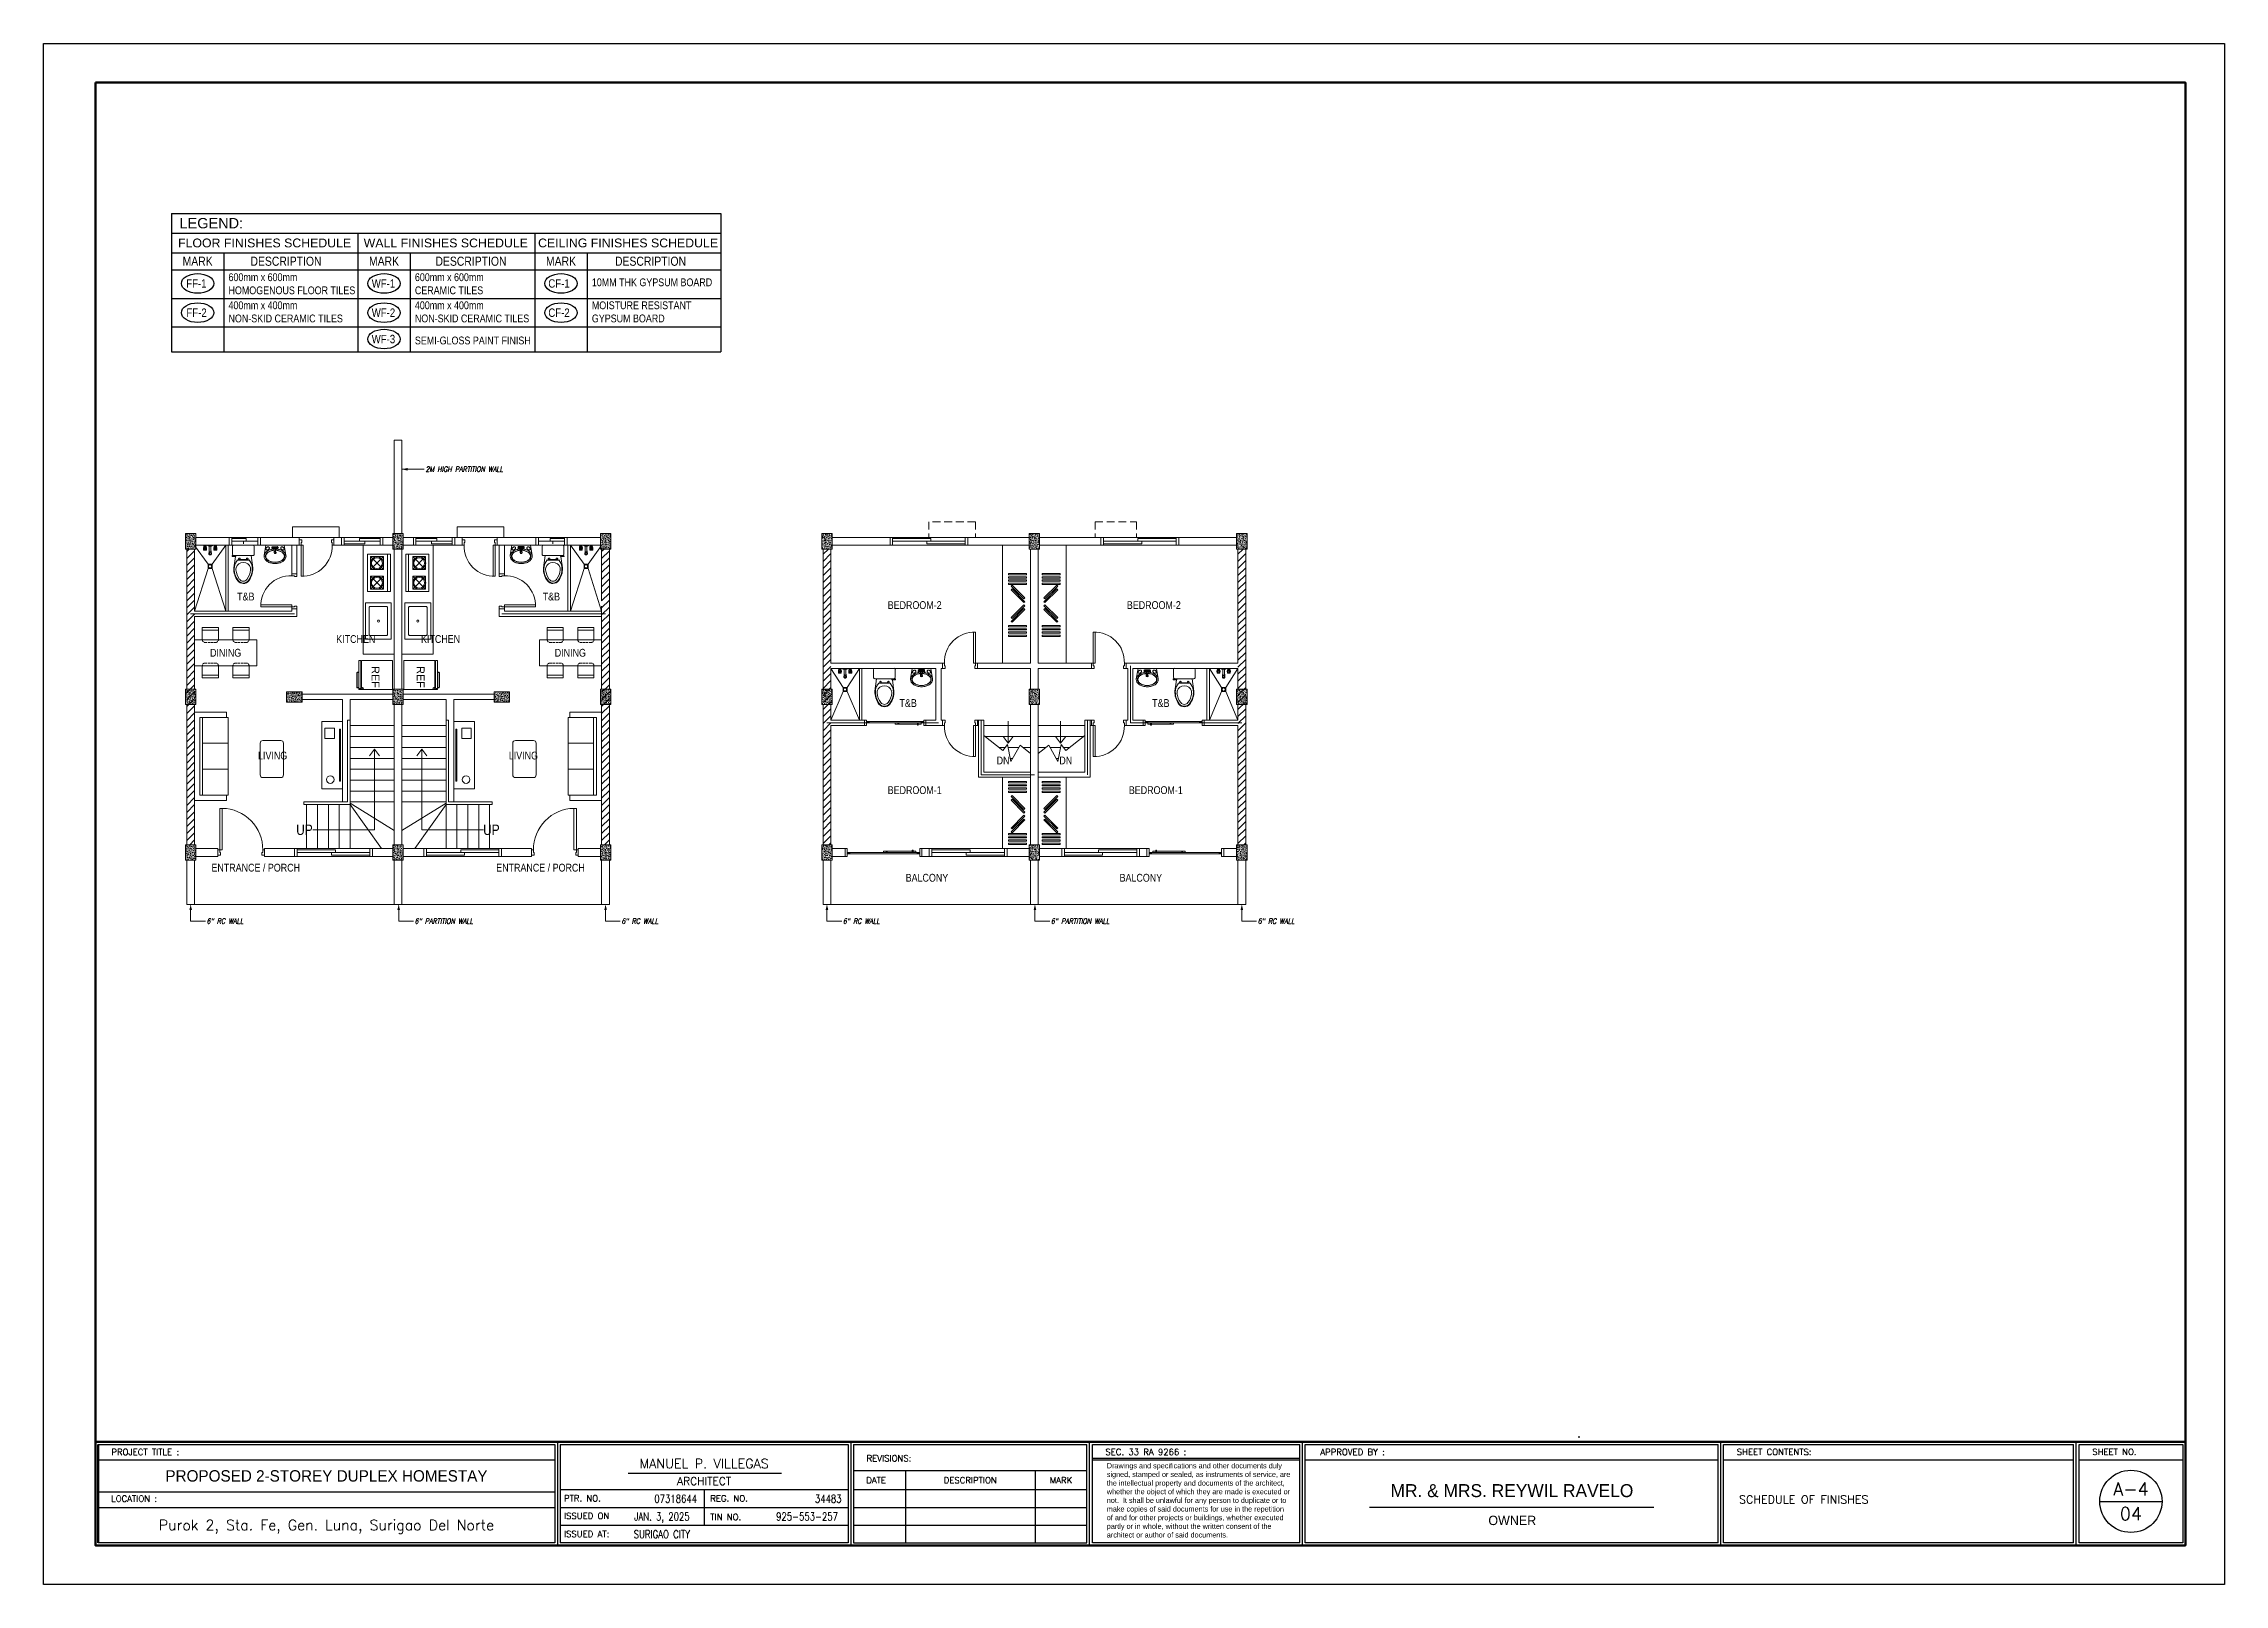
# Model space of a CAD drawing. Header units: millimetres. Extents: x 568137 to 731329, y -326076 to -191870.
# Drawn here: x 644229 to 686279, y -326076 to -296376 of the extents above; entities that cross this region are included whole.
import ezdxf
from ezdxf.enums import TextEntityAlignment as Align

# ---------------------------------------------------------------- set-up
doc = ezdxf.new("R2010")
doc.units = ezdxf.units.MM
doc.header["$LTSCALE"] = 300
doc.header["$MEASUREMENT"] = 0
for name, pattern in [('DASHED', [0.75, 0.5, -0.25]), ('HID', [0.2, 0.15, -0.05]), ('PHANTOM', [2.5, 1.25, -0.25, 0.25, -0.25, 0.25, -0.25])]:
    doc.linetypes.add(name, pattern=pattern)
doc.layers.get('0').update_dxf_attribs({"color": 9})
doc.layers.get('DEFPOINTS').update_dxf_attribs({"color": 8})
for name, color, linetype in [('2TX-AR', 2, 'Continuous'), ('DOOR-SCH', 3, 'Continuous'), ('MOULD', 44, 'Continuous'), ('P-FIXT-MISC', 84, 'Continuous')]:
    doc.layers.add(name, color=color, linetype=linetype)
for name, color, linetype, lineweight in [('BORDER', 5, 'Continuous', 50), ('dimensions', 8, 'Continuous', 15), ('grid', 204, 'PHANTOM', 5), ('TB-TXT', 4, 'Continuous', 35), ('TBLK', 7, 'Continuous', 40), ('TITLE', 3, 'Continuous', 30)]:
    doc.layers.add(name, color=color, linetype=linetype, lineweight=lineweight)
doc.styles.add('AVA', font='')
doc.styles.add('JESS', font='SIMPLEX')
doc.styles.add('JO4', font='ARIALN.TTF')
doc.styles.add('mar4', font='ARIALN.TTF')
doc.styles.add('PSM', font='simplex')
doc.styles.get("Standard").update_dxf_attribs({"font": 'romans.shx'})
doc.styles.add('SWISS721', font='swissc.ttf')
doc.styles.add('text', font='arial.ttf')
doc.styles.get('AVA').set_extended_font_data('AvantGarde Bk BT')
pattern_1 = [(50, (-546442.77, 211886.458), (35.8630091, -3.1376067), [3.75, -41.25]), (355, (-546442.77, 211886.458), (-6.9375667, 37.6096067), [3, -33]), (100.4514445, (-546439.783, 211886.196), (28.9254423, 34.4719995), [3.1870096, -35.0571056]), (46.1842, (-546442.77, 211896.46), (53.3620665, -8.275964), [5.625, -61.875]), (96.635635, (-546438.325, 211895.77), (46.7330973, 48.70593), [4.780517, -52.585688]), (351.184164, (-546442.77, 211896.46), (46.7330973, 48.70593), [4.5, -49.5]), (21, (-546437.77, 211893.958), (29.8453526, -20.1309445), [3.75, -41.25]), (326, (-546437.77, 211893.958), (12.1657666, 36.2575023), [3, -33]), (71.451445, (-546435.284, 211892.28), (42.0111188, 16.1265576), [3.1870095, -35.0571056]), (37.5, (-546442.771, 211886.458), (0.60799277, 16.6446927), [0, -32.6, 0, -33.5, 0, -33.125]), (7.5, (-546442.771, 211886.458), (13.15347687, 19.7205856), [0, -19.1, 0, -31.85, 0, -12.625]), (327.5, (-546453.921, 211886.458), (26.6911218, -1.1277436), [0, -12.5, 0, -39, 0, -51.75]), (317.5, (-546458.921, 211886.458), (29.1593085, 5.0052491), [0, -16.25, 0, -25.9, 0, -36.75])]
pattern_2 = [(50, (-546442.77, 205886.458), (35.8630091, -3.1376067), [3.75, -41.25]), (355, (-546442.77, 205886.458), (-6.9375667, 37.6096067), [3, -33]), (100.4514445, (-546439.783, 205886.196), (28.9254423, 34.4719995), [3.1870096, -35.0571056]), (46.1842, (-546442.77, 205896.46), (53.3620665, -8.275964), [5.625, -61.875]), (96.635635, (-546438.325, 205895.77), (46.7330973, 48.70593), [4.780517, -52.585688]), (351.184164, (-546442.77, 205896.46), (46.7330973, 48.70593), [4.5, -49.5]), (21, (-546437.77, 205893.958), (29.8453526, -20.1309445), [3.75, -41.25]), (326, (-546437.77, 205893.958), (12.1657666, 36.2575023), [3, -33]), (71.451445, (-546435.284, 205892.28), (42.0111188, 16.1265576), [3.1870095, -35.0571056]), (37.5, (-546442.771, 205886.458), (0.60799277, 16.6446927), [0, -32.6, 0, -33.5, 0, -33.125]), (7.5, (-546442.771, 205886.458), (13.15347687, 19.7205856), [0, -19.1, 0, -31.85, 0, -12.625]), (327.5, (-546453.921, 205886.458), (26.6911218, -1.1277436), [0, -12.5, 0, -39, 0, -51.75]), (317.5, (-546458.921, 205886.458), (29.1593085, 5.0052491), [0, -16.25, 0, -25.9, 0, -36.75])]
pattern_3 = [(50, (-546442.77, 208886.458), (35.8630091, -3.1376067), [3.75, -41.25]), (355, (-546442.77, 208886.458), (-6.9375667, 37.6096067), [3, -33]), (100.4514445, (-546439.783, 208886.196), (28.9254423, 34.4719995), [3.1870096, -35.0571056]), (46.1842, (-546442.77, 208896.46), (53.3620665, -8.275964), [5.625, -61.875]), (96.635635, (-546438.325, 208895.77), (46.7330973, 48.70593), [4.780517, -52.585688]), (351.184164, (-546442.77, 208896.46), (46.7330973, 48.70593), [4.5, -49.5]), (21, (-546437.77, 208893.958), (29.8453526, -20.1309445), [3.75, -41.25]), (326, (-546437.77, 208893.958), (12.1657666, 36.2575023), [3, -33]), (71.451445, (-546435.284, 208892.28), (42.0111188, 16.1265576), [3.1870095, -35.0571056]), (37.5, (-546442.771, 208886.458), (0.60799277, 16.6446927), [0, -32.6, 0, -33.5, 0, -33.125]), (7.5, (-546442.771, 208886.458), (13.15347687, 19.7205856), [0, -19.1, 0, -31.85, 0, -12.625]), (327.5, (-546453.921, 208886.458), (26.6911218, -1.1277436), [0, -12.5, 0, -39, 0, -51.75]), (317.5, (-546458.921, 208886.458), (29.1593085, 5.0052491), [0, -16.25, 0, -25.9, 0, -36.75])]
pattern_4 = [(140, (-172053.717, -554496.571), (3.1376067, 35.8630091), [3.75, -41.25]), (85, (-172053.717, -554496.57), (-37.6096067, -6.9375667), [3, -33]), (190.4514445, (-172053.456, -554493.583), (-34.4719995, 28.9254423), [3.1870096, -35.0571056]), (136.1842, (-172063.717, -554496.57), (8.275964, 53.3620665), [5.625, -61.875]), (186.635635, (-172063.027, -554492.125), (-48.70593, 46.7330973), [4.780517, -52.585688]), (81.184164, (-172063.717, -554496.57), (-48.70593, 46.733097), [4.5, -49.5]), (111, (-172061.217, -554491.571), (20.1309445, 29.8453526), [3.75, -41.25]), (56, (-172061.217, -554491.57), (-36.2575023, 12.1657666), [3, -33]), (161.451445, (-172059.54, -554489.084), (-16.1265576, 42.0111188), [3.1870095, -35.0571056]), (127.5, (-172053.717, -554496.571), (-16.6446927, 0.60799277), [0, -32.6, 0, -33.5, 0, -33.125]), (97.5, (-172053.717, -554496.571), (-19.7205856, 13.15347687), [0, -19.1, 0, -31.85, 0, -12.625]), (57.5, (-172053.717, -554507.721), (1.1277436, 26.6911218), [0, -12.5, 0, -39, 0, -51.75]), (47.5, (-172053.717, -554512.721), (-5.0052491, 29.1593085), [0, -16.25, 0, -25.9, 0, -36.75])]
pattern_5 = [(50, (-553089.252, 203521.365), (35.8630091, -3.1376067), [3.75, -41.25]), (355, (-553089.252, 203521.365), (-6.9375667, 37.6096067), [3, -33]), (100.4514445, (-553086.264, 203521.104), (28.9254423, 34.4719995), [3.1870096, -35.0571056]), (46.1842, (-553089.252, 203531.365), (53.3620665, -8.275964), [5.625, -61.875]), (96.635635, (-553084.806, 203530.675), (46.7330973, 48.70593), [4.780517, -52.585688]), (351.184164, (-553089.25, 203531.365), (46.7330973, 48.70593), [4.5, -49.5]), (21, (-553084.252, 203528.865), (29.8453526, -20.1309445), [3.75, -41.25]), (326, (-553084.252, 203528.865), (12.1657666, 36.2575023), [3, -33]), (71.451445, (-553081.765, 203527.187), (42.0111188, 16.1265576), [3.1870095, -35.0571056]), (37.5, (-553089.252, 203521.365), (0.60799277, 16.6446927), [0, -32.6, 0, -33.5, 0, -33.125]), (7.5, (-553089.252, 203521.365), (13.15347687, 19.7205856), [0, -19.1, 0, -31.85, 0, -12.625]), (327.5, (-553100.402, 203521.365), (26.6911218, -1.1277436), [0, -12.5, 0, -39, 0, -51.75]), (317.5, (-553105.402, 203521.365), (29.1593085, 5.0052491), [0, -16.25, 0, -25.9, 0, -36.75])]
pattern_6 = [(50, (-553089.252, 197521.365), (35.8630091, -3.1376067), [3.75, -41.25]), (355, (-553089.252, 197521.365), (-6.9375667, 37.6096067), [3, -33]), (100.4514445, (-553086.264, 197521.104), (28.9254423, 34.4719995), [3.1870096, -35.0571056]), (46.1842, (-553089.252, 197531.365), (53.3620665, -8.275964), [5.625, -61.875]), (96.635635, (-553084.806, 197530.675), (46.7330973, 48.70593), [4.780517, -52.585688]), (351.184164, (-553089.25, 197531.365), (46.7330973, 48.70593), [4.5, -49.5]), (21, (-553084.252, 197528.865), (29.8453526, -20.1309445), [3.75, -41.25]), (326, (-553084.252, 197528.865), (12.1657666, 36.2575023), [3, -33]), (71.451445, (-553081.765, 197527.187), (42.0111188, 16.1265576), [3.1870095, -35.0571056]), (37.5, (-553089.252, 197521.365), (0.60799277, 16.6446927), [0, -32.6, 0, -33.5, 0, -33.125]), (7.5, (-553089.252, 197521.365), (13.15347687, 19.7205856), [0, -19.1, 0, -31.85, 0, -12.625]), (327.5, (-553100.402, 197521.365), (26.6911218, -1.1277436), [0, -12.5, 0, -39, 0, -51.75]), (317.5, (-553105.402, 197521.365), (29.1593085, 5.0052491), [0, -16.25, 0, -25.9, 0, -36.75])]
pattern_7 = [(50, (-553089.252, 200521.365), (35.8630091, -3.1376067), [3.75, -41.25]), (355, (-553089.252, 200521.365), (-6.9375667, 37.6096067), [3, -33]), (100.4514445, (-553086.264, 200521.104), (28.9254423, 34.4719995), [3.1870096, -35.0571056]), (46.1842, (-553089.252, 200531.365), (53.3620665, -8.275964), [5.625, -61.875]), (96.635635, (-553084.806, 200530.675), (46.7330973, 48.70593), [4.780517, -52.585688]), (351.184164, (-553089.25, 200531.365), (46.7330973, 48.70593), [4.5, -49.5]), (21, (-553084.252, 200528.865), (29.8453526, -20.1309445), [3.75, -41.25]), (326, (-553084.252, 200528.865), (12.1657666, 36.2575023), [3, -33]), (71.451445, (-553081.765, 200527.187), (42.0111188, 16.1265576), [3.1870095, -35.0571056]), (37.5, (-553089.252, 200521.365), (0.60799277, 16.6446927), [0, -32.6, 0, -33.5, 0, -33.125]), (7.5, (-553089.252, 200521.365), (13.15347687, 19.7205856), [0, -19.1, 0, -31.85, 0, -12.625]), (327.5, (-553100.402, 200521.365), (26.6911218, -1.1277436), [0, -12.5, 0, -39, 0, -51.75]), (317.5, (-553105.402, 200521.365), (29.1593085, 5.0052491), [0, -16.25, 0, -25.9, 0, -36.75])]
pattern_8 = [(45, (-646673.23781, 245769.65742), (-0.088388347648, 0.088388347648), []), (135, (-646673.23781, 245769.65742), (-0.265165042945, 0.088388347648), [0.3125, -0.1875])]
pattern_9 = [(45, (-646573.23781, 245769.65742), (-0.088388347648, 0.088388347648), []), (135, (-646573.23781, 245769.65742), (-0.265165042945, 0.088388347648), [0.3125, -0.1875])]
pattern_10 = [(45, (-646448.20049, 247981.11692), (-0.088388347648, 0.088388347648), []), (135, (-646448.20049, 247981.11692), (-0.265165042945, 0.088388347648), [0.3125, -0.1875])]
pattern_11 = [(45, (-646473.0085, 247981.11692), (-0.088388347648, 0.088388347648), []), (135, (-646473.0085, 247981.11692), (-0.265165042945, 0.088388347648), [0.3125, -0.1875])]

msp = doc.modelspace()

# ---------------------------------------------------------------- texts
at = {"layer": '2TX-AR', "style": 'text'}
msp.add_text('LEGEND:', height=200, dxfattribs=at).set_placement((647463.3, -299936.5), align=Align.CENTER)
at = {"layer": '2TX-AR'}
for s, height, style, p in [('FLOOR FINISHES SCHEDULE', 170, 'text', (646821.5, -300302.8)), ('WALL FINISHES SCHEDULE', 170, 'text', (650401, -300302.8)), ('CEILING FINISHES SCHEDULE', 170, 'text', (653763.9, -300302.8)), ('600mm x 600mm', 150, 'mar4', (647794.5, -300953)), ('HOMOGENOUS FLOOR TILES', 150, 'mar4', (647794.5, -301206.2)), ('600mm x 600mm', 150, 'mar4', (651388.5, -300953)), ('CERAMIC TILES', 150, 'mar4', (651388.5, -301206.2)), ('10MM THK GYPSUM BOARD', 150, 'mar4', (654801.2, -301051.6)), ('400mm x 400mm', 150, 'mar4', (647794.5, -301494.9)), ('400mm x 400mm', 150, 'mar4', (651388.5, -301494.9)), ('MOISTURE RESISTANT', 150, 'mar4', (654801.2, -301494.9)), ('NON-SKID CERAMIC TILES', 150, 'mar4', (647794.5, -301748.1)), ('NON-SKID CERAMIC TILES', 150, 'mar4', (651388.5, -301748.1)), ('GYPSUM BOARD', 150, 'mar4', (654801.2, -301748.1)), ('SEMI-GLOSS PAINT FINISH', 150, 'mar4', (651388.5, -302172.8))]:
    msp.add_text(s, height=height, dxfattribs=dict(at, style=style)).set_placement(p)
at = {"layer": '2TX-AR', "style": 'mar4'}
for s, p in [('FF-1', (647175.8, -300998.9)), ('WF-1', (650782.1, -300998.9)), ('CF-1', (654167.3, -300998.9)), ('FF-2', (647178.6, -301561.9)), ('WF-2', (650782.1, -301561.9)), ('CF-2', (654167.3, -301561.9)), ('WF-3', (650782.1, -302070.2))]:
    msp.add_text(s, height=161.54, dxfattribs=at).set_placement(p, align=Align.MIDDLE_CENTER)
at = {"layer": 'DOOR-SCH', "color": 2, "linetype": 'Continuous', "lineweight": 13, "style": 'SWISS721'}
for s, p in [('MARK', (647199.2, -300569.7)), ('DESCRIPTION', (648903.3, -300569.7)), ('MARK', (650793.2, -300569.7)), ('DESCRIPTION', (652470.2, -300569.7)), ('MARK', (654205.9, -300569.7)), ('DESCRIPTION', (655932.1, -300569.7))]:
    msp.add_text(s, height=175, dxfattribs=at).set_placement(p, align=Align.MIDDLE_CENTER)
at = {"layer": 'TB-TXT', "style": 'JESS'}
for s, p in [('PROJECT TITLE :', (645535.2, -323585.6)), ('REVISIONS:', (660097.2, -323706.8)), ('SEC. 33 RA 9266 :', (664703, -323583)), ('APPROVED BY :', (668846.2, -323585.6)), ('SHEET CONTENTS:', (676877.6, -323581.7)), ('SHEET NO.', (683732.3, -323580.9)), ('LOCATION :', (645531.6, -324482.8)), ('PTR. NO.', (654262.4, -324476.8)), ('REG. NO.', (657082.9, -324479.5)), ('ISSUED ON', (654262.4, -324815.2)), ('ISSUED AT:', (654262.4, -325164.1)), ('TIN NO.', (657082.9, -324837.9))]:
    msp.add_text(s, height=120, dxfattribs=at).set_placement(p)
for s, p in [('DATE', (660281.2, -324067.5)), ('DESCRIPTION', (662097.2, -324067.5)), ('MARK', (663847.2, -324067.5))]:
    msp.add_text(s, height=120, dxfattribs=at).set_placement(p, align=Align.MIDDLE_CENTER)
at = {"layer": 'TB-TXT', "linetype": 'Continuous', "style": 'PSM', "width": 0.8}
for s, p in [('07318644', (656006, -324501)), ('34483', (659101.9, -324501)), ('SURIGAO CITY', (655607.6, -325183.4)), (' JAN. 3, 2025', (655534.2, -324842.2)), ('925-553-257', (658353.2, -324842.2))]:
    msp.add_text(s, height=150, dxfattribs=at).set_placement(p)
at = {"layer": 'TB-TXT', "color": 7, "style": 'PSM'}
msp.add_text('SCHEDULE OF FINISHES', height=157.48, dxfattribs=at).set_placement((676919.8, -324517.9))
at = {"layer": 'TB-TXT', "insert": (664729.9, -323738.3), "char_height": 100, "width": 3536.489, "attachment_point": 1, "style": 'PSM'}
msp.add_mtext('{\\fArial|b0|i0|c0|p34;\\C30;Drawings and specifications and other documents duly signed, stamped or sealed, as instruments of service, are the intellectual property and documents of the architect, whether the object of which they are made is executed or not.  It shall be unlawful for any person to duplicate or to make copies of said documents for use in the repetition of and for other projects or buildings, whether executed partly or in whole, without the written consent of the architect or author of said documents.}', dxfattribs=at)
at = {"layer": 'TBLK'}
for s, height, style, p in [('MANUEL P. VILLEGAS', 180, 'PSM', (656966.1, -323747)), ('PROPOSED 2-STOREY DUPLEX HOMESTAY', 220, 'AVA', (649683.4, -323984.3)), ('Purok 2, Sta. Fe, Gen. Luna, Surigao Del Norte', 200, 'PSM', (649683.4, -324931.8))]:
    msp.add_text(s, height=height, dxfattribs=dict(at, style=style)).set_placement(p, align=Align.MIDDLE_CENTER)
for s, height, style, p in [('ARCHITECT', 150, 'PSM', (656963.2, -324160.2)), ('MR. & MRS. REYWIL RAVELO', 250, 'AVA', (672542.4, -324393.5)), ('OWNER', 180, 'AVA', (672548.8, -324932.4))]:
    msp.add_text(s, height=height, dxfattribs=dict(at, style=style)).set_placement(p, align=Align.CENTER)
at = {"layer": 'TBLK', "style": 'PSM'}
for s, p in [('A-4', (684476.9, -324236.3)), ('04', (684476.9, -324714.8))]:
    msp.add_text(s, height=250, dxfattribs=at).set_placement(p, align=Align.MIDDLE)

# ---------------------------------------------------------------- blocks, each defined once
blk = doc.blocks.new('AM-FC4PA')
at = {"layer": 'P-FIXT-MISC'}
for p, q in [((-22, -70), (-22, 70)), ((-9, 70), (-22, 70)), ((-18, 69), (-22, 70)), ((-11, 69), (-18, 69)), ((-18, 69), (-18, 63)), ((-18, -37), (-18, 37)), ((23, 70), (9, 70)), ((18, 69), (11, 69)), ((18, 69), (23, 70)), ((18, 69), (18, 63)), ((18, -37), (18, 37)), ((23, 70), (23, 39)), ((100, 13), (36, 20)), ((102, 14), (54, 18)), ((100, 13), (102, 14)), ((-18, -69), (-22, -70)), ((-9, -70), (-22, -70)), ((-18, -69), (-18, -63)), ((-11, -69), (-18, -69)), ((23, -70), (9, -70)), ((18, -69), (11, -69)), ((18, -69), (18, -63)), ((18, -69), (23, -70)), ((23, -70), (23, -39)), ((100, -13), (36, -20)), ((102, -14), (54, -18)), ((100, -13), (102, -14))]:
    blk.add_line(p, q, dxfattribs=at)
for centre, radius in [((0, 50), 22), ((0, 50), 17.3), ((0, 0), 9.5), ((0, -50), 22), ((0, -50), 17.3)]:
    blk.add_circle(centre, radius, dxfattribs=at)
for centre, radius, start, end in [((-29, 50), 11.5, 315.8561, 44.1439), ((0, 79), 11.5, 225.8561, 314.1439), ((0, 21), 11.5, 45.8561, 134.1439), ((29, 50), 11.5, 135.8561, 224.1439), ((38, 40), 20, 186.6527, 264.0223), ((43, 39), 20, 180, 254.9387), ((3, 0), 97.8, 352.2121, 7.7879), ((3, 0), 99, 351.872, 8.128), ((-29, -50), 11.5, 315.8561, 44.1439), ((0, -21), 11.5, 225.8561, 314.1439), ((0, -79), 11.5, 45.8561, 134.1439), ((29, -50), 11.5, 135.8561, 224.1439), ((38, -40), 20, 95.9777, 173.3473), ((43, -39), 20, 105.0613, 180)]:
    blk.add_arc(centre, radius, start, end, dxfattribs=at)
blk = doc.blocks.new('GROUND FLR')
at = {"linetype": 'Continuous'}
h = blk.add_hatch(dxfattribs=at)
h.set_pattern_fill('AR-CONC', color=256, scale=5, style=0)
h.set_pattern_definition(pattern_1)
h.paths.add_polyline_path([(21343, 16239), (21543, 16239), (21543, 16539), (21343, 16539)])
h = blk.add_hatch(dxfattribs=at)
h.set_pattern_fill('AR-CONC', color=256, scale=5, angle=180, style=0)
h.set_pattern_definition([(230, (597329.312, -179107.517), (-35.8630091, 3.1376067), [3.75, -41.25]), (175, (597329.312, -179107.517), (6.9375667, -37.6096067), [3, -33]), (280.4514445, (597326.324, -179107.256), (-28.9254423, -34.4719995), [3.1870096, -35.0571056]), (226.1842, (597329.312, -179117.517), (-53.3620665, 8.275964), [5.625, -61.875]), (276.635635, (597324.865, -179116.83), (-46.7330973, -48.70593), [4.780517, -52.585688]), (171.184164, (597329.31, -179117.517), (-46.733097, -48.70593), [4.5, -49.5]), (201, (597324.312, -179115.017), (-29.8453526, 20.1309445), [3.75, -41.25]), (146, (597324.312, -179115.017), (-12.1657666, -36.2575023), [3, -33]), (251.451445, (597321.825, -179113.34), (-42.0111188, -16.1265576), [3.1870095, -35.0571056]), (217.5, (597329.312, -179107.517), (-0.60799277, -16.6446927), [0, -32.6, 0, -33.5, 0, -33.125]), (187.5, (597329.312, -179107.517), (-13.15347687, -19.7205856), [0, -19.1, 0, -31.85, 0, -12.625]), (147.5, (597340.462, -179107.517), (-26.6911218, 1.1277436), [0, -12.5, 0, -39, 0, -51.75]), (137.5, (597345.462, -179107.517), (-29.1593085, -5.0052491), [0, -16.25, 0, -25.9, 0, -36.75])])
h.paths.add_polyline_path([(25343, 16539), (25543, 16539), (25543, 16239), (25343, 16239)])
h = blk.add_hatch(dxfattribs=at)
h.set_pattern_fill('AR-CONC', color=256, scale=5, style=0)
h.set_pattern_definition(pattern_1)
h.paths.add_polyline_path([(29543, 16239), (29343, 16239), (29343, 16539), (29543, 16539)])
h = blk.add_hatch(dxfattribs=at)
h.set_pattern_fill('ANSI31', color=256, scale=769.23, style=0)
h.set_pattern_definition([(45, (-584443.03, 211947.21), (-67.990969, 67.990969), [])])
h.paths.add_polyline_path([(21518, 16239), (21368, 16239), (21368, 10539), (21518, 10539)])
h = blk.add_hatch(dxfattribs=at)
h.set_pattern_fill('ANSI31', color=256, scale=769.23, style=0)
h.set_pattern_definition([(45, (-576443.03, 211947.21), (-67.990969, 67.990969), [])])
h.paths.add_polyline_path([(29518, 16239), (29368, 16239), (29368, 10539), (29518, 10539)])
h = blk.add_hatch(dxfattribs=at)
h.set_pattern_fill('AR-CONC', color=256, scale=5, style=0)
h.set_pattern_definition(pattern_3)
h.paths.add_polyline_path([(21343, 13239), (21543, 13239), (21543, 13539), (21343, 13539)])
h = blk.add_hatch(dxfattribs=at)
h.set_pattern_fill('AR-CONC', color=256, scale=5, angle=90, style=0)
h.set_pattern_definition(pattern_4)
h.paths.add_polyline_path([(23593, 13289), (23593, 13489), (23293, 13489), (23293, 13289)])
h = blk.add_hatch(dxfattribs=at)
h.set_pattern_fill('AR-CONC', color=256, scale=5, angle=180, style=0)
h.set_pattern_definition([(230, (597329.312, -182107.517), (-35.8630091, 3.1376067), [3.75, -41.25]), (175, (597329.312, -182107.517), (6.9375667, -37.6096067), [3, -33]), (280.4514445, (597326.324, -182107.256), (-28.9254423, -34.4719995), [3.1870096, -35.0571056]), (226.1842, (597329.312, -182117.517), (-53.3620665, 8.275964), [5.625, -61.875]), (276.635635, (597324.865, -182116.83), (-46.7330973, -48.70593), [4.780517, -52.585688]), (171.184164, (597329.31, -182117.517), (-46.733097, -48.70593), [4.5, -49.5]), (201, (597324.312, -182115.017), (-29.8453526, 20.1309445), [3.75, -41.25]), (146, (597324.312, -182115.017), (-12.1657666, -36.2575023), [3, -33]), (251.451445, (597321.825, -182113.34), (-42.0111188, -16.1265576), [3.1870095, -35.0571056]), (217.5, (597329.312, -182107.517), (-0.60799277, -16.6446927), [0, -32.6, 0, -33.5, 0, -33.125]), (187.5, (597329.312, -182107.517), (-13.15347687, -19.7205856), [0, -19.1, 0, -31.85, 0, -12.625]), (147.5, (597340.462, -182107.517), (-26.6911218, 1.1277436), [0, -12.5, 0, -39, 0, -51.75]), (137.5, (597345.462, -182107.517), (-29.1593085, -5.0052491), [0, -16.25, 0, -25.9, 0, -36.75])])
h.paths.add_polyline_path([(25343, 13539), (25543, 13539), (25543, 13239), (25343, 13239)])
h = blk.add_hatch(dxfattribs=at)
h.set_pattern_fill('AR-CONC', color=256, scale=5, angle=90, style=0)
h.set_pattern_definition(pattern_4)
h.paths.add_polyline_path([(27293, 13289), (27293, 13489), (27593, 13489), (27593, 13289)])
h = blk.add_hatch(dxfattribs=at)
h.set_pattern_fill('AR-CONC', color=256, scale=5, style=0)
h.set_pattern_definition(pattern_3)
h.paths.add_polyline_path([(29543, 13239), (29343, 13239), (29343, 13539), (29543, 13539)])
h = blk.add_hatch(dxfattribs=at)
h.set_pattern_fill('AR-CONC', color=256, scale=5, style=0)
h.set_pattern_definition(pattern_2)
h.paths.add_polyline_path([(21343, 10239), (21543, 10239), (21543, 10539), (21343, 10539)])
h = blk.add_hatch(dxfattribs=at)
h.set_pattern_fill('AR-CONC', color=256, scale=5, angle=180, style=0)
h.set_pattern_definition([(230, (597329.312, -185107.517), (-35.8630091, 3.1376067), [3.75, -41.25]), (175, (597329.312, -185107.517), (6.9375667, -37.6096067), [3, -33]), (280.4514445, (597326.324, -185107.256), (-28.9254423, -34.4719995), [3.1870096, -35.0571056]), (226.1842, (597329.312, -185117.517), (-53.3620665, 8.275964), [5.625, -61.875]), (276.635635, (597324.865, -185116.83), (-46.7330973, -48.70593), [4.780517, -52.585688]), (171.184164, (597329.31, -185117.517), (-46.733097, -48.70593), [4.5, -49.5]), (201, (597324.312, -185115.017), (-29.8453526, 20.1309445), [3.75, -41.25]), (146, (597324.312, -185115.017), (-12.1657666, -36.2575023), [3, -33]), (251.451445, (597321.825, -185113.34), (-42.0111188, -16.1265576), [3.1870095, -35.0571056]), (217.5, (597329.312, -185107.517), (-0.60799277, -16.6446927), [0, -32.6, 0, -33.5, 0, -33.125]), (187.5, (597329.312, -185107.517), (-13.15347687, -19.7205856), [0, -19.1, 0, -31.85, 0, -12.625]), (147.5, (597340.462, -185107.517), (-26.6911218, 1.1277436), [0, -12.5, 0, -39, 0, -51.75]), (137.5, (597345.462, -185107.517), (-29.1593085, -5.0052491), [0, -16.25, 0, -25.9, 0, -36.75])])
h.paths.add_polyline_path([(25343, 10539), (25543, 10539), (25543, 10239), (25343, 10239)])
h = blk.add_hatch(dxfattribs=at)
h.set_pattern_fill('AR-CONC', color=256, scale=5, style=0)
h.set_pattern_definition(pattern_2)
h.paths.add_polyline_path([(29543, 10239), (29343, 10239), (29343, 10539), (29543, 10539)])
for p, q in [((25368, 16539), (25368, 18340)), ((25368, 18340), (25518, 18340)), ((25518, 16539), (25518, 18340)), ((25518, 17776), (25945, 17776)), ((21543, 16464), (23536, 16464)), ((22186, 16464), (22186, 16314)), ((22236, 16315), (22236, 16465)), ((22511, 16439), (22236, 16440)), ((22511, 16439), (22511, 16389)), ((22736, 16314), (22736, 16464)), ((22787, 16314), (22787, 16464)), ((23406, 16664), (24306, 16664)), ((23406, 16664), (23406, 16464)), ((23536, 16314), (23536, 16464)), ((23536, 16464), (24206, 16464)), ((24206, 16464), (25343, 16464)), ((24206, 16314), (24206, 16464)), ((24306, 16664), (24306, 16464)), ((24350, 16464), (25150, 16464)), ((24350, 16464), (24350, 16314)), ((24400, 16464), (24400, 16314)), ((24700, 16439), (24700, 16389)), ((25100, 16464), (25100, 16314)), ((25100, 16314), (25100, 16464)), ((25150, 16464), (25150, 16314)), ((25150, 16314), (25150, 16464)), ((26680, 16464), (25543, 16464)), ((26537, 16464), (25737, 16464)), ((25737, 16464), (25737, 16314)), ((25737, 16314), (25737, 16464)), ((25787, 16464), (25787, 16314)), ((25787, 16314), (25787, 16464)), ((26187, 16439), (26187, 16389)), ((26487, 16464), (26487, 16314)), ((26537, 16464), (26537, 16314)), ((27480, 16664), (26580, 16664)), ((26580, 16664), (26580, 16464)), ((26680, 16664), (27350, 16664)), ((26680, 16314), (26680, 16464)), ((26680, 16464), (27350, 16464)), ((29343, 16464), (27350, 16464)), ((27350, 16314), (27350, 16464)), ((27480, 16664), (27480, 16464)), ((28100, 16314), (28100, 16464)), ((28151, 16314), (28151, 16464)), ((28376, 16439), (28651, 16440)), ((28376, 16439), (28376, 16389)), ((28651, 16315), (28651, 16465)), ((28701, 16464), (28701, 16314)), ((21368, 13539), (21368, 16239)), ((21778, 15946), (21518, 16309)), ((21518, 15039), (21518, 16239)), ((23536, 16314), (21543, 16314)), ((21689, 16261), (21693, 16268)), ((21691, 16222), (21689, 16261)), ((21698, 16218), (21691, 16222)), ((21746, 16222), (21691, 16222)), ((21693, 16308), (21693, 16314)), ((21744, 16314), (21693, 16314)), ((21693, 16308), (21698, 16292)), ((21744, 16308), (21693, 16308)), ((21694, 16282), (21695, 16286)), ((21694, 16271), (21694, 16282)), ((21743, 16282), (21694, 16282)), ((21742, 16286), (21695, 16286)), ((21695, 16261), (21708, 16261)), ((21695, 16237), (21695, 16259)), ((21739, 16292), (21698, 16292)), ((21739, 16218), (21698, 16218)), ((21701, 16292), (21702, 16286)), ((21708, 16237), (21708, 16259)), ((21742, 16261), (21729, 16261)), ((21729, 16237), (21729, 16259)), ((21736, 16292), (21735, 16286)), ((21744, 16308), (21739, 16292)), ((21739, 16218), (21746, 16222)), ((21743, 16282), (21742, 16286)), ((21742, 16237), (21742, 16259)), ((21743, 16271), (21743, 16282)), ((21744, 16308), (21744, 16314)), ((21748, 16261), (21744, 16268)), ((21746, 16222), (21748, 16261)), ((21769, 16309), (21769, 16314)), ((21769, 16314), (21868, 16314)), ((21769, 16309), (21868, 16309)), ((21845, 16296), (21792, 16296)), ((21793, 16296), (21843, 16296)), ((21798, 16192), (21793, 16148)), ((21796, 16139), (21801, 16184)), ((21803, 16296), (21803, 16192)), ((21805, 16130), (21808, 16178)), ((21837, 16133), (21831, 16179)), ((21833, 16296), (21833, 16192)), ((21838, 16192), (21844, 16146)), ((21858, 15946), (22119, 16314)), ((21868, 16314), (21868, 16309)), ((21889, 16261), (21893, 16268)), ((21891, 16222), (21889, 16261)), ((21898, 16218), (21891, 16222)), ((21891, 16222), (21946, 16222)), ((21893, 16308), (21893, 16314)), ((21893, 16314), (21944, 16314)), ((21893, 16308), (21898, 16292)), ((21893, 16308), (21944, 16308)), ((21894, 16282), (21895, 16286)), ((21894, 16271), (21894, 16282)), ((21894, 16282), (21943, 16282)), ((21895, 16286), (21942, 16286)), ((21895, 16261), (21908, 16261)), ((21895, 16237), (21895, 16259)), ((21898, 16292), (21939, 16292)), ((21898, 16218), (21939, 16218)), ((21901, 16292), (21902, 16286)), ((21908, 16237), (21908, 16259)), ((21942, 16261), (21929, 16261)), ((21929, 16237), (21929, 16259)), ((21936, 16292), (21935, 16286)), ((21944, 16308), (21939, 16292)), ((21939, 16218), (21946, 16222)), ((21943, 16282), (21942, 16286)), ((21942, 16237), (21942, 16259)), ((21943, 16271), (21943, 16282)), ((21944, 16308), (21944, 16314)), ((21948, 16261), (21944, 16268)), ((21946, 16222), (21948, 16261)), ((22119, 15039), (22119, 16314)), ((22169, 15039), (22169, 16314)), ((22736, 16389), (22236, 16390)), ((22244, 16094), (22244, 16104)), ((22313, 16094), (22244, 16094)), ((22248, 16290), (22247, 16140)), ((22254, 16114), (22313, 16114)), ((22273, 16114), (22643, 16114)), ((22305, 16094), (22274, 15874)), ((22313, 16114), (22313, 16094)), ((22348, 16027), (22568, 16027)), ((22367, 16049), (22367, 16027)), ((22370, 16037), (22370, 16027)), ((22370, 16037), (22545, 16037)), ((22397, 16049), (22397, 16037)), ((22460, 16339), (22460, 16389)), ((22519, 16049), (22519, 16037)), ((22545, 16037), (22545, 16027)), ((22549, 16049), (22549, 16027)), ((22608, 16114), (22641, 15874)), ((22668, 16289), (22668, 16139)), ((23014, 16283), (23126, 16283)), ((23014, 16272), (23014, 16283)), ((23015, 16279), (23014, 16283)), ((23014, 16272), (23014, 16283)), ((23015, 16279), (23014, 16283)), ((23014, 16247), (23014, 16258)), ((23014, 16247), (23014, 16258)), ((23015, 16250), (23014, 16247)), ((23015, 16250), (23014, 16247)), ((23014, 16247), (23039, 16247)), ((23014, 16247), (23039, 16247)), ((23015, 16274), (23015, 16279)), ((23015, 16279), (23020, 16279)), ((23015, 16274), (23015, 16279)), ((23015, 16279), (23020, 16279)), ((23015, 16250), (23015, 16256)), ((23015, 16250), (23015, 16256)), ((23015, 16250), (23020, 16250)), ((23015, 16250), (23020, 16250)), ((23040, 16279), (23100, 16279)), ((23040, 16279), (23100, 16279)), ((23040, 16250), (23100, 16250)), ((23040, 16250), (23100, 16250)), ((23060, 16185), (23054, 16236)), ((23060, 16185), (23054, 16236)), ((23059, 16184), (23056, 16222)), ((23059, 16184), (23056, 16222)), ((23060, 16185), (23059, 16184)), ((23060, 16185), (23059, 16184)), ((23081, 16185), (23086, 16236)), ((23081, 16185), (23086, 16236)), ((23081, 16184), (23085, 16222)), ((23081, 16184), (23085, 16222)), ((23081, 16185), (23081, 16184)), ((23081, 16185), (23081, 16184)), ((23126, 16247), (23102, 16247)), ((23125, 16279), (23120, 16279)), ((23125, 16250), (23120, 16250)), ((23125, 16279), (23126, 16283)), ((23125, 16274), (23125, 16279)), ((23125, 16250), (23125, 16256)), ((23125, 16250), (23126, 16247)), ((23126, 16272), (23126, 16283)), ((23126, 16247), (23126, 16258)), ((23393, 15759), (23393, 16314)), ((23493, 16314), (23493, 15909)), ((23493, 16314), (23493, 15759)), ((25343, 16314), (24171, 16314)), ((24350, 16314), (25150, 16314)), ((24768, 16314), (24768, 14214)), ((24800, 16389), (24800, 16339)), ((24913, 16094), (25163, 15844)), ((25163, 16094), (24913, 15844)), ((25241, 16137), (25241, 15417)), ((25518, 14089), (25518, 16239)), ((25543, 16314), (26715, 16314)), ((25646, 16137), (25646, 15417)), ((25974, 16094), (25724, 15844)), ((25724, 16094), (25974, 15844)), ((26537, 16314), (25737, 16314)), ((26087, 16389), (26087, 16339)), ((26118, 16314), (26118, 14214)), ((27350, 16314), (29343, 16314)), ((27393, 16314), (27393, 15759)), ((27493, 15759), (27493, 16314)), ((27872, 16283), (27760, 16283)), ((27760, 16272), (27760, 16283)), ((27761, 16279), (27760, 16283)), ((27760, 16247), (27760, 16258)), ((27761, 16250), (27760, 16247)), ((27760, 16247), (27785, 16247)), ((27761, 16274), (27761, 16279)), ((27761, 16279), (27766, 16279)), ((27761, 16250), (27761, 16256)), ((27761, 16250), (27766, 16250)), ((27846, 16279), (27786, 16279)), ((27846, 16279), (27786, 16279)), ((27846, 16250), (27786, 16250)), ((27846, 16250), (27786, 16250)), ((27806, 16185), (27800, 16236)), ((27806, 16185), (27800, 16236)), ((27805, 16184), (27802, 16222)), ((27805, 16184), (27802, 16222)), ((27806, 16185), (27805, 16184)), ((27806, 16185), (27805, 16184)), ((27827, 16185), (27832, 16236)), ((27827, 16185), (27832, 16236)), ((27827, 16185), (27828, 16184)), ((27827, 16185), (27828, 16184)), ((27828, 16184), (27831, 16222)), ((27828, 16184), (27831, 16222)), ((27872, 16247), (27848, 16247)), ((27872, 16247), (27848, 16247)), ((27872, 16279), (27866, 16279)), ((27872, 16279), (27866, 16279)), ((27872, 16250), (27866, 16250)), ((27872, 16250), (27866, 16250)), ((27872, 16272), (27872, 16283)), ((27872, 16279), (27872, 16283)), ((27872, 16272), (27872, 16283)), ((27872, 16279), (27872, 16283)), ((27872, 16274), (27872, 16279)), ((27872, 16274), (27872, 16279)), ((27872, 16247), (27872, 16258)), ((27872, 16247), (27872, 16258)), ((27872, 16250), (27872, 16256)), ((27872, 16250), (27872, 16256)), ((27872, 16250), (27872, 16247)), ((27872, 16250), (27872, 16247)), ((28151, 16389), (28651, 16390)), ((28218, 16289), (28218, 16139)), ((28614, 16114), (28243, 16114)), ((28279, 16114), (28246, 15874)), ((28539, 16027), (28319, 16027)), ((28338, 16049), (28338, 16027)), ((28342, 16037), (28342, 16027)), ((28516, 16037), (28342, 16037)), ((28368, 16049), (28368, 16037)), ((28426, 16339), (28426, 16389)), ((28490, 16049), (28490, 16037)), ((28516, 16037), (28516, 16027)), ((28520, 16049), (28520, 16027)), ((28633, 16114), (28573, 16114)), ((28573, 16114), (28573, 16094)), ((28573, 16094), (28643, 16094)), ((28582, 16094), (28612, 15874)), ((28639, 16290), (28639, 16140)), ((28643, 16094), (28643, 16104)), ((28718, 15039), (28718, 16314)), ((29028, 15946), (28768, 16314)), ((28768, 15039), (28768, 16314)), ((28938, 16261), (28942, 16268)), ((28941, 16222), (28938, 16261)), ((28947, 16218), (28941, 16222)), ((28995, 16222), (28941, 16222)), ((28943, 16308), (28943, 16314)), ((28993, 16314), (28943, 16314)), ((28943, 16308), (28948, 16292)), ((28993, 16308), (28943, 16308)), ((28943, 16282), (28944, 16286)), ((28943, 16271), (28943, 16282)), ((28993, 16282), (28943, 16282)), ((28992, 16286), (28944, 16286)), ((28945, 16261), (28958, 16261)), ((28945, 16237), (28945, 16259)), ((28989, 16218), (28947, 16218)), ((28988, 16292), (28948, 16292)), ((28951, 16292), (28951, 16286)), ((28957, 16237), (28957, 16259)), ((28992, 16261), (28979, 16261)), ((28979, 16237), (28979, 16259)), ((28986, 16292), (28985, 16286)), ((28993, 16308), (28988, 16292)), ((28989, 16218), (28995, 16222)), ((28991, 16237), (28991, 16259)), ((28993, 16282), (28992, 16286)), ((28993, 16308), (28993, 16314)), ((28993, 16271), (28993, 16282)), ((28998, 16261), (28994, 16268)), ((28995, 16222), (28998, 16261)), ((29018, 16314), (29018, 16309)), ((29118, 16314), (29018, 16314)), ((29118, 16309), (29018, 16309)), ((29042, 16296), (29094, 16296)), ((29093, 16296), (29043, 16296)), ((29048, 16192), (29043, 16146)), ((29050, 16133), (29055, 16179)), ((29053, 16296), (29053, 16192)), ((29082, 16130), (29078, 16178)), ((29083, 16296), (29083, 16192)), ((29091, 16139), (29086, 16184)), ((29088, 16192), (29093, 16148)), ((29108, 15946), (29368, 16309)), ((29118, 16309), (29118, 16314)), ((29138, 16261), (29142, 16268)), ((29141, 16222), (29138, 16261)), ((29147, 16218), (29141, 16222)), ((29141, 16222), (29195, 16222)), ((29143, 16308), (29143, 16314)), ((29143, 16314), (29193, 16314)), ((29143, 16308), (29148, 16292)), ((29143, 16308), (29193, 16308)), ((29143, 16282), (29144, 16286)), ((29143, 16271), (29143, 16282)), ((29143, 16282), (29193, 16282)), ((29144, 16286), (29192, 16286)), ((29145, 16261), (29158, 16261)), ((29145, 16237), (29145, 16259)), ((29147, 16218), (29189, 16218)), ((29148, 16292), (29188, 16292)), ((29151, 16292), (29151, 16286)), ((29157, 16237), (29157, 16259)), ((29192, 16261), (29179, 16261)), ((29179, 16237), (29179, 16259)), ((29186, 16292), (29185, 16286)), ((29193, 16308), (29188, 16292)), ((29189, 16218), (29195, 16222)), ((29191, 16237), (29191, 16259)), ((29193, 16282), (29192, 16286)), ((29193, 16308), (29193, 16314)), ((29193, 16271), (29193, 16282)), ((29198, 16261), (29194, 16268)), ((29195, 16222), (29198, 16261)), ((29368, 15239), (29368, 16239)), ((29518, 13539), (29518, 16239)), ((21778, 15866), (21518, 15039)), ((21778, 15946), (21778, 15866)), ((21858, 15946), (21778, 15946)), ((21778, 15866), (21858, 15866)), ((21788, 15937), (21788, 15876)), ((21849, 15937), (21788, 15937)), ((21788, 15876), (21849, 15876)), ((21849, 15876), (21849, 15937)), ((21858, 15866), (21858, 15946)), ((21858, 15866), (22119, 15039)), ((25163, 15715), (24913, 15465)), ((24913, 15715), (25163, 15465)), ((25724, 15715), (25974, 15465)), ((25974, 15715), (25724, 15465)), ((29028, 15866), (28768, 15039)), ((29028, 15946), (29108, 15946)), ((29028, 15866), (29028, 15946)), ((29108, 15866), (29028, 15866)), ((29038, 15937), (29098, 15937)), ((29038, 15876), (29038, 15937)), ((29098, 15876), (29038, 15876)), ((29098, 15937), (29098, 15876)), ((29108, 15946), (29108, 15866)), ((29108, 15866), (29368, 15039)), ((23393, 15039), (23393, 15164)), ((23493, 15139), (23493, 14939)), ((27393, 15139), (27393, 14939)), ((27493, 15039), (27493, 15164)), ((29368, 13539), (29368, 15139)), ((21443, 14989), (23443, 14989)), ((21518, 15039), (23393, 15039)), ((21518, 13539), (21518, 14939)), ((21518, 14939), (23493, 14939)), ((29368, 14939), (27393, 14939)), ((29443, 14989), (27443, 14989)), ((29368, 15039), (27493, 15039)), ((21978, 14674), (21668, 14674)), ((21668, 14674), (21668, 14489)), ((21978, 14489), (21978, 14674)), ((22259, 14674), (22569, 14674)), ((22259, 14489), (22259, 14674)), ((22569, 14674), (22569, 14489)), ((28628, 14674), (28318, 14674)), ((28318, 14674), (28318, 14489)), ((28628, 14489), (28628, 14674)), ((28909, 14674), (29219, 14674)), ((28909, 14489), (28909, 14674)), ((29219, 14674), (29219, 14489)), ((21668, 13805), (21668, 13990)), ((21978, 13990), (21978, 13805)), ((22259, 13990), (22259, 13805)), ((22569, 13805), (22569, 13990)), ((24686, 13537), (24686, 14085)), ((24692, 14091), (24718, 14091)), ((24724, 13558), (24724, 14085)), ((24736, 13563), (24736, 14085)), ((24742, 14091), (25336, 14091)), ((24768, 14214), (25368, 14214)), ((25336, 14090), (25336, 13531)), ((26118, 14214), (25518, 14214)), ((26145, 14091), (25551, 14091)), ((25551, 14090), (25551, 13531)), ((26151, 13563), (26151, 14085)), ((26163, 13558), (26163, 14085)), ((26195, 14091), (26169, 14091)), ((26201, 13537), (26201, 14085)), ((28318, 13805), (28318, 13990)), ((28628, 13990), (28628, 13805)), ((28909, 13990), (28909, 13805)), ((29219, 13805), (29219, 13990)), ((21978, 13805), (21668, 13805)), ((22259, 13805), (22569, 13805)), ((24648, 13574), (24648, 13850)), ((24654, 13574), (24654, 13850)), ((24660, 13862), (24686, 13862)), ((24660, 13856), (24686, 13856)), ((24660, 13568), (24686, 13568)), ((24660, 13562), (24686, 13562)), ((24718, 13531), (24692, 13531)), ((24748, 13567), (24701, 13550)), ((24755, 13531), (24705, 13531)), ((25336, 13531), (24755, 13531)), ((25551, 13531), (26132, 13531)), ((26132, 13531), (26182, 13531)), ((26138, 13567), (26185, 13550)), ((26169, 13531), (26195, 13531)), ((26227, 13862), (26201, 13862)), ((26227, 13856), (26201, 13856)), ((26227, 13568), (26201, 13568)), ((26227, 13562), (26201, 13562)), ((26233, 13574), (26233, 13850)), ((26239, 13574), (26239, 13850)), ((28628, 13805), (28318, 13805)), ((28909, 13805), (29219, 13805)), ((21368, 10539), (21368, 13239)), ((21518, 10539), (21518, 13239)), ((22134, 13094), (21518, 13094)), ((22134, 12994), (22134, 13094)), ((23593, 13439), (25343, 13439)), ((23593, 13339), (24368, 13339)), ((24368, 11364), (24368, 13339)), ((24368, 13339), (24368, 11364)), ((24518, 13339), (25343, 13339)), ((24518, 12939), (24518, 13339)), ((25518, 10539), (25518, 13239)), ((27293, 13439), (25543, 13439)), ((26368, 13339), (25543, 13339)), ((26368, 13339), (26368, 11364)), ((26518, 11364), (26518, 13339)), ((26518, 13339), (26518, 11364)), ((27293, 13339), (26518, 13339)), ((28752, 13094), (29368, 13094)), ((28752, 12994), (28752, 13094)), ((29368, 10539), (29368, 13239)), ((29518, 10539), (29518, 13239)), ((24468, 12939), (24468, 11364)), ((24518, 12939), (24468, 12939)), ((24518, 12939), (24518, 11364)), ((25368, 12834), (24518, 12834)), ((25368, 12624), (24518, 12624)), ((25518, 12834), (26368, 12834)), ((25518, 12624), (26368, 12624)), ((26368, 12939), (26368, 11364)), ((26368, 12939), (26418, 12939)), ((26418, 12939), (26418, 11364)), ((25368, 12414), (24518, 12414)), ((25368, 12204), (24518, 12204)), ((24987, 12382), (24889, 12252)), ((24987, 12382), (24987, 10827)), ((24987, 12382), (25084, 12252)), ((25518, 12414), (26368, 12414)), ((25518, 12204), (26368, 12204)), ((25900, 12382), (25803, 12252)), ((25900, 12382), (25900, 10827)), ((25900, 12382), (25997, 12252)), ((25368, 11994), (24518, 11994)), ((25368, 11784), (24518, 11784)), ((25518, 11994), (26368, 11994)), ((25518, 11784), (26368, 11784)), ((22134, 11394), (21518, 11394)), ((22134, 11494), (22134, 11394)), ((24468, 11364), (23628, 11364)), ((23628, 11314), (23628, 11364)), ((25368, 11574), (24518, 11574)), ((24518, 11364), (24518, 10464)), ((25368, 11364), (24518, 11364)), ((25518, 11574), (26368, 11574)), ((25518, 11364), (26368, 11364)), ((26368, 11364), (26368, 10464)), ((26418, 11364), (27258, 11364)), ((27258, 11314), (27258, 11364)), ((28752, 11494), (28752, 11394)), ((28752, 11394), (29368, 11394)), ((24518, 11314), (23628, 11314)), ((23678, 11314), (23678, 10464)), ((23888, 11314), (23888, 10464)), ((24098, 11314), (24098, 10464)), ((24308, 11314), (24308, 10464)), ((24518, 11337), (25368, 10812)), ((24518, 11314), (25121, 10464)), ((26368, 11337), (25518, 10812)), ((26368, 11314), (25766, 10464)), ((26368, 11314), (25766, 10464)), ((26368, 11314), (27258, 11314)), ((26578, 11314), (26578, 10464)), ((26788, 11314), (26788, 10464)), ((26998, 11314), (26998, 10464)), ((27208, 11314), (27208, 10464)), ((23798, 10827), (24987, 10827)), ((27088, 10827), (25900, 10827)), ((21368, 9389), (21368, 10239)), ((21518, 9389), (21518, 10239)), ((21968, 10464), (21543, 10464)), ((21968, 10314), (21543, 10314)), ((21968, 10464), (21968, 10314)), ((21968, 10464), (21968, 10314)), ((25343, 10464), (22868, 10464)), ((22868, 10314), (22868, 10464)), ((22868, 10464), (22868, 10314)), ((25343, 10314), (22868, 10314)), ((23448, 10464), (24948, 10464)), ((23448, 10464), (23448, 10314)), ((23448, 10314), (24948, 10314)), ((23498, 10314), (23498, 10464)), ((24160, 10339), (24160, 10389)), ((24236, 10389), (24236, 10439)), ((24898, 10314), (24898, 10464)), ((24898, 10464), (24898, 10314)), ((24948, 10314), (24948, 10464)), ((24948, 10464), (24948, 10314)), ((25368, 10239), (25368, 9389)), ((25518, 10239), (25518, 9389)), ((25518, 10239), (25518, 9389)), ((25543, 10464), (28018, 10464)), ((25543, 10314), (28018, 10314)), ((27438, 10464), (25938, 10464)), ((25938, 10314), (25938, 10464)), ((25938, 10464), (25938, 10314)), ((27438, 10314), (25938, 10314)), ((25988, 10314), (25988, 10464)), ((25988, 10464), (25988, 10314)), ((26650, 10389), (26650, 10439)), ((26726, 10339), (26726, 10389)), ((27388, 10314), (27388, 10464)), ((27438, 10464), (27438, 10314)), ((28018, 10464), (28018, 10314)), ((28918, 10464), (29343, 10464)), ((28918, 10464), (28918, 10314)), ((28918, 10464), (28918, 10314)), ((28918, 10314), (29343, 10314)), ((29368, 9389), (29368, 10239)), ((29518, 9389), (29518, 10239)), ((21518, 9389), (21368, 9389)), ((21443, 9389), (29368, 9389)), ((21443, 9282), (21443, 9064)), ((25454, 9282), (25454, 9064)), ((29368, 9389), (29518, 9389)), ((29443, 9282), (29443, 9064)), ((21443, 9064), (21728, 9064)), ((25454, 9064), (25738, 9064)), ((29443, 9064), (29728, 9064))]:
    blk.add_line(p, q, dxfattribs=at)
for p, q in [((24700, 16439), (25100, 16439)), ((26187, 16439), (25787, 16439)), ((24400, 16389), (24800, 16389)), ((24400, 16339), (24800, 16339)), ((24700, 16389), (25100, 16389)), ((26187, 16389), (25787, 16389)), ((26487, 16389), (26087, 16389)), ((26487, 16339), (26087, 16339)), ((23498, 10439), (24236, 10439)), ((23498, 10389), (24236, 10389)), ((24160, 10389), (24898, 10389)), ((24160, 10339), (24898, 10339)), ((26726, 10389), (25988, 10389)), ((26726, 10339), (25988, 10339)), ((27388, 10439), (26650, 10439)), ((27388, 10389), (26650, 10389))]:
    blk.add_line(p, q)
at = {"linetype": 'HID'}
for p, q in [((21718, 14439), (21928, 14439)), ((22519, 14439), (22309, 14439)), ((28368, 14439), (28578, 14439)), ((29169, 14439), (28959, 14439)), ((21718, 14040), (21928, 14040)), ((22519, 14040), (22309, 14040)), ((28368, 14040), (28578, 14040)), ((29169, 14040), (28959, 14040))]:
    blk.add_line(p, q, dxfattribs=at)
at = {"linetype": 'Continuous'}
for points in [[(21543, 16239), (21343, 16239), (21343, 16539), (21543, 16539)], [(23571, 16314), (23571, 16364), (23586, 16364), (23586, 16414), (23536, 16414), (23536, 16314)], [(23571, 16314), (23571, 16364), (23586, 16364), (23586, 16414), (23536, 16414), (23536, 16314)], [(24171, 16314), (24171, 16364), (24156, 16364), (24156, 16414), (24206, 16414), (24206, 16314)], [(24171, 16314), (24171, 16364), (24156, 16364), (24156, 16414), (24206, 16414), (24206, 16314)], [(25543, 16539), (25343, 16539), (25343, 16239), (25543, 16239)], [(26715, 16314), (26715, 16364), (26730, 16364), (26730, 16414), (26680, 16414), (26680, 16314)], [(26715, 16314), (26715, 16364), (26730, 16364), (26730, 16414), (26680, 16414), (26680, 16314)], [(27315, 16314), (27315, 16364), (27300, 16364), (27300, 16414), (27350, 16414), (27350, 16314)], [(27315, 16314), (27315, 16364), (27300, 16364), (27300, 16414), (27350, 16414), (27350, 16314)], [(29343, 16239), (29543, 16239), (29543, 16539), (29343, 16539)], [(23571, 16314), (23611, 16314), (23611, 15714), (23571, 15714)], [(23571, 16314), (23611, 16314), (23611, 15714), (23571, 15714)], [(25296, 15417), (24854, 15417), (24854, 16137), (25296, 16137)], [(25163, 15844), (24913, 15844), (24913, 16094), (25163, 16094)], [(25591, 15417), (26033, 15417), (26033, 16137), (25591, 16137)], [(25724, 15844), (25974, 15844), (25974, 16094), (25724, 16094)], [(27315, 16314), (27275, 16314), (27275, 15714), (27315, 15714)], [(27315, 16314), (27275, 16314), (27275, 15714), (27315, 15714)], [(23393, 15724), (23443, 15724), (23443, 15709), (23493, 15709), (23493, 15759), (23393, 15759)], [(23393, 15724), (23443, 15724), (23443, 15709), (23493, 15709), (23493, 15759), (23393, 15759)], [(25163, 15465), (24913, 15465), (24913, 15715), (25163, 15715)], [(25724, 15465), (25974, 15465), (25974, 15715), (25724, 15715)], [(27493, 15724), (27443, 15724), (27443, 15709), (27393, 15709), (27393, 15759), (27493, 15759)], [(27493, 15724), (27443, 15724), (27443, 15709), (27393, 15709), (27393, 15759), (27493, 15759)], [(23393, 15124), (23393, 15164), (22793, 15164), (22793, 15124)], [(23393, 15124), (23393, 15164), (22793, 15164), (22793, 15124)], [(23393, 15124), (23443, 15124), (23443, 15139), (23493, 15139), (23493, 15089), (23393, 15089)], [(23393, 15124), (23443, 15124), (23443, 15139), (23493, 15139), (23493, 15089), (23393, 15089)], [(24815, 14501), (24815, 15200), (25311, 15200), (25311, 14501)], [(26071, 14501), (26071, 15200), (25576, 15200), (25576, 14501)], [(27493, 15124), (27443, 15124), (27443, 15139), (27393, 15139), (27393, 15089), (27493, 15089)], [(27493, 15124), (27443, 15124), (27443, 15139), (27393, 15139), (27393, 15089), (27493, 15089)], [(27493, 15124), (27493, 15164), (28093, 15164), (28093, 15124)], [(27493, 15124), (27493, 15164), (28093, 15164), (28093, 15124)], [(21978, 14724), (21668, 14724), (21668, 14674), (21978, 14674)], [(22259, 14724), (22569, 14724), (22569, 14674), (22259, 14674)], [(28628, 14724), (28318, 14724), (28318, 14674), (28628, 14674)], [(28909, 14724), (29219, 14724), (29219, 14674), (28909, 14674)], [(21543, 13239), (21343, 13239), (21343, 13539), (21543, 13539)], [(21978, 13755), (21668, 13755), (21668, 13805), (21978, 13805)], [(22259, 13755), (22569, 13755), (22569, 13805), (22259, 13805)], [(23593, 13489), (23593, 13289), (23293, 13289), (23293, 13489)], [(25543, 13539), (25343, 13539), (25343, 13239), (25543, 13239)], [(27293, 13489), (27293, 13289), (27593, 13289), (27593, 13489)], [(28628, 13755), (28318, 13755), (28318, 13805), (28628, 13805)], [(28909, 13755), (29219, 13755), (29219, 13805), (28909, 13805)], [(29343, 13239), (29543, 13239), (29543, 13539), (29343, 13539)], [(21674, 12994), (21618, 12994), (21618, 11494), (21674, 11494)], [(21674, 12994), (22165, 12994), (22165, 12494), (21674, 12494)], [(23970, 11615), (24368, 11615), (24368, 12914), (23970, 12914)], [(24031, 12587), (24215, 12587), (24215, 12786), (24031, 12786)], [(24311, 11767), (24332, 11767), (24332, 12767), (24311, 12767)], [(26917, 11615), (26518, 11615), (26518, 12914), (26917, 12914)], [(26575, 11767), (26554, 11767), (26554, 12767), (26575, 12767)], [(26855, 12587), (26672, 12587), (26672, 12786), (26855, 12786)], [(29213, 12994), (28722, 12994), (28722, 12494), (29213, 12494)], [(29213, 12994), (29268, 12994), (29268, 11494), (29213, 11494)], [(21674, 11994), (22165, 11994), (22165, 12494), (21674, 12494)], [(29213, 11994), (28722, 11994), (28722, 12494), (29213, 12494)], [(21674, 11994), (22165, 11994), (22165, 11494), (21674, 11494)], [(29213, 11994), (28722, 11994), (28722, 11494), (29213, 11494)], [(22003, 11239), (22003, 10439), (22053, 10439), (22053, 11239)], [(28883, 11239), (28883, 10439), (28833, 10439), (28833, 11239)], [(21543, 10239), (21343, 10239), (21343, 10539), (21543, 10539)], [(25543, 10539), (25343, 10539), (25343, 10239), (25543, 10239)], [(29343, 10239), (29543, 10239), (29543, 10539), (29343, 10539)], [(22003, 10439), (22003, 10389), (22018, 10389), (22018, 10339), (21968, 10339), (21968, 10439)], [(22003, 10439), (22003, 10389), (22018, 10389), (22018, 10339), (21968, 10339), (21968, 10439)], [(22833, 10439), (22833, 10389), (22818, 10389), (22818, 10339), (22868, 10339), (22868, 10439)], [(22833, 10439), (22833, 10389), (22818, 10389), (22818, 10339), (22868, 10339), (22868, 10439)], [(28053, 10439), (28053, 10389), (28068, 10389), (28068, 10339), (28018, 10339), (28018, 10439)], [(28053, 10439), (28053, 10389), (28068, 10389), (28068, 10339), (28018, 10339), (28018, 10439)], [(28883, 10439), (28883, 10389), (28868, 10389), (28868, 10339), (28918, 10339), (28918, 10439)], [(28883, 10439), (28883, 10389), (28868, 10389), (28868, 10339), (28918, 10339), (28918, 10439)]]:
    blk.add_lwpolyline(points, close=True, dxfattribs=at)
for points in [[(23053, 16239, 0.053262), (22986, 16228, 0.079373), (22920, 16198, 0.107143), (22872, 16149, 0.140864), (22858, 16099, 0.140864), (22872, 16048, 0.107143), (22920, 16000, 0.079373), (22986, 15970, 0.066913), (23070, 15958, 0.066913), (23155, 15970, 0.079373), (23220, 16000, 0.107143), (23268, 16048, 0.140864), (23283, 16099, 0.140864), (23268, 16149, 0.107143), (23220, 16198, 0.079373), (23155, 16228, 0.053262), (23088, 16239, 0.066913)], [(23056, 16215, 0.055146), (22992, 16205, 0.079373), (22933, 16178, 0.107143), (22893, 16136, 0.140864), (22882, 16099, 0.140864), (22893, 16061, 0.107143), (22933, 16020, 0.079373), (22992, 15993, 0.066913), (23070, 15982, 0.066913), (23148, 15993, 0.079373), (23207, 16020, 0.107143), (23248, 16061, 0.140864), (23259, 16099, 0.140864), (23248, 16136, 0.107143), (23207, 16178, 0.079373), (23148, 16205, 0.055146), (23084, 16215, 0.066913)], [(23084, 16214, -0.048398), (23140, 16205, -0.079373), (23199, 16178, -0.107143), (23240, 16136, -0.140864), (23251, 16099, -0.140864), (23240, 16061, -0.107143), (23199, 16020, -0.079373), (23140, 15993, -0.060133), (23070, 15983, -0.060133), (23000, 15993, -0.079373), (22941, 16020, -0.107143), (22901, 16061, -0.140864), (22890, 16099, -0.140864), (22901, 16136, -0.107143), (22941, 16178, -0.079373), (23000, 16205, -0.048398), (23056, 16214, -0.060133)], [(27834, 16239, -0.053262), (27901, 16228, -0.079373), (27967, 16198, -0.107143), (28014, 16149, -0.140864), (28029, 16099, -0.140864), (28014, 16048, -0.107143), (27967, 16000, -0.079373), (27901, 15970, -0.066913), (27816, 15958, -0.066913), (27732, 15970, -0.079373), (27666, 16000, -0.107143), (27618, 16048, -0.140864), (27604, 16099, -0.140864), (27618, 16149, -0.107143), (27666, 16198, -0.079373), (27732, 16228, -0.053262), (27799, 16239, -0.066913)], [(27830, 16215, -0.055146), (27895, 16205, -0.079373), (27953, 16178, -0.107143), (27994, 16136, -0.140864), (28005, 16099, -0.140864), (27994, 16061, -0.107143), (27953, 16020, -0.079373), (27895, 15993, -0.066913), (27816, 15982, -0.066913), (27738, 15993, -0.079373), (27679, 16020, -0.107143), (27639, 16061, -0.140864), (27628, 16099, -0.140864), (27639, 16136, -0.107143), (27679, 16178, -0.079373), (27738, 16205, -0.055146), (27802, 16215, -0.066913)], [(27803, 16214, 0.048398), (27746, 16205, 0.079373), (27687, 16178, 0.107143), (27647, 16136, 0.140864), (27636, 16099, 0.140864), (27647, 16061, 0.107143), (27687, 16020, 0.079373), (27746, 15993, 0.060133), (27816, 15983, 0.060133), (27887, 15993, 0.079373), (27945, 16020, 0.107143), (27986, 16061, 0.140864), (27997, 16099, 0.140864), (27986, 16136, 0.107143), (27945, 16178, 0.079373), (27887, 16205, 0.048398), (27830, 16214, 0.060133)]]:
    blk.add_lwpolyline(points, format="xyb", dxfattribs=at)
for points in [[(22859, 16114), (22892, 16314), (23248, 16314), (23281, 16114)], [(25368, 16239), (25368, 13539)], [(25518, 16239), (25518, 13539)], [(25518, 16239), (25518, 13539)], [(28027, 16114), (27994, 16314), (27638, 16314), (27605, 16114)], [(21518, 13990), (22718, 13990), (22718, 14489), (21518, 14489), (21518, 13990)], [(29368, 13990), (28168, 13990), (28168, 14489), (29368, 14489), (29368, 13990)], [(25368, 13239), (25368, 10539)], [(25518, 13239), (25518, 10539)], [(25518, 13239), (25518, 10539)]]:
    blk.add_lwpolyline(points, dxfattribs=at)
for points in [[(22958, 16271, -0.127529), (22961, 16262, -0.106162), (22960, 16250, -0.085457), (22954, 16239, -0.074979), (22943, 16228, -0.074979), (22929, 16221, -0.085457), (22916, 16220, -0.106162), (22905, 16223, -0.127529), (22898, 16229, -0.127529), (22894, 16238, -0.106162), (22895, 16250, -0.085457), (22902, 16261, -0.074979), (22913, 16271, -0.074979), (22926, 16278, -0.085457), (22939, 16280, -0.106162), (22951, 16277, -0.127529)], [(22958, 16271, -0.127529), (22961, 16262, -0.106162), (22960, 16250, -0.085457), (22954, 16239, -0.074979), (22943, 16228, -0.074979), (22929, 16221, -0.085457), (22916, 16220, -0.106162), (22905, 16223, -0.127529), (22898, 16229, -0.127529), (22894, 16238, -0.106162), (22895, 16250, -0.085457), (22902, 16261, -0.074979), (22913, 16271, -0.074979), (22926, 16278, -0.085457), (22939, 16280, -0.106162), (22951, 16277, -0.127529)], [(23183, 16271, 0.127529), (23179, 16262, 0.106162), (23181, 16250, 0.085457), (23187, 16239, 0.074979), (23198, 16228, 0.074979), (23211, 16221, 0.085457), (23224, 16220, 0.106162), (23236, 16223, 0.127529), (23243, 16229, 0.127529), (23246, 16238, 0.106162), (23245, 16250, 0.085457), (23239, 16261, 0.074979), (23228, 16271, 0.074979), (23214, 16278, 0.085457), (23202, 16280, 0.106162), (23190, 16277, 0.127529)], [(27704, 16271, -0.127529), (27707, 16262, -0.106162), (27706, 16250, -0.085457), (27700, 16239, -0.074979), (27689, 16228, -0.074979), (27675, 16221, -0.085457), (27663, 16220, -0.106162), (27651, 16223, -0.127529), (27644, 16229, -0.127529), (27640, 16238, -0.106162), (27642, 16250, -0.085457), (27648, 16261, -0.074979), (27659, 16271, -0.074979), (27672, 16278, -0.085457), (27685, 16280, -0.106162), (27697, 16277, -0.127529)], [(27929, 16271, 0.127529), (27925, 16262, 0.106162), (27927, 16250, 0.085457), (27933, 16239, 0.074979), (27944, 16228, 0.074979), (27957, 16221, 0.085457), (27970, 16220, 0.106162), (27982, 16223, 0.127529), (27989, 16229, 0.127529), (27992, 16238, 0.106162), (27991, 16250, 0.085457), (27985, 16261, 0.074979), (27974, 16271, 0.074979), (27961, 16278, 0.085457), (27948, 16280, 0.106162), (27936, 16277, 0.127529)], [(27929, 16271, 0.127529), (27925, 16262, 0.106162), (27927, 16250, 0.085457), (27933, 16239, 0.074979), (27944, 16228, 0.074979), (27957, 16221, 0.085457), (27970, 16220, 0.106162), (27982, 16223, 0.127529), (27989, 16229, 0.127529), (27992, 16238, 0.106162), (27991, 16250, 0.085457), (27985, 16261, 0.074979), (27974, 16271, 0.074979), (27961, 16278, 0.085457), (27948, 16280, 0.106162), (27936, 16277, 0.127529)], [(24885, 14591), (24885, 15110, -0.414214), (24905, 15130), (25221, 15130, -0.414214), (25241, 15110), (25241, 14591, -0.414214), (25221, 14571), (24905, 14571, -0.414214)], [(26001, 14591), (26001, 15110, 0.414214), (25981, 15130), (25666, 15130, 0.414214), (25646, 15110), (25646, 14591, 0.414214), (25666, 14571), (25981, 14571, 0.414214)], [(22833, 12548), (23183, 12548, -0.414214), (23233, 12498), (23233, 11883, -0.414214), (23183, 11833), (22833, 11833, -0.414214), (22783, 11883), (22783, 12498, -0.414214)], [(28054, 12548), (27704, 12548, 0.414214), (27654, 12498), (27654, 11883, 0.414214), (27704, 11833), (28054, 11833, 0.414214), (28104, 11883), (28104, 12498, 0.414214)]]:
    blk.add_lwpolyline(points, format="xyb", close=True, dxfattribs=at)
for centre, radius in [((23030, 16265), 17.6), ((23030, 16265), 17.6), ((23030, 16265), 13.8), ((23030, 16265), 13.8), ((23070, 16265), 7.6), ((23070, 16265), 7.6), ((23110, 16265), 17.6), ((23110, 16265), 13.8), ((25035, 15967), 124), ((25035, 15967), 104), ((25851, 15967), 124), ((25851, 15967), 104), ((27776, 16265), 17.6), ((27776, 16265), 13.8), ((27816, 16265), 7.6), ((27816, 16265), 7.6), ((27856, 16265), 17.6), ((27856, 16265), 17.6), ((27856, 16265), 13.8), ((27856, 16265), 13.8), ((21818, 15906), 30.4), ((25035, 15588), 124), ((25035, 15588), 104), ((25851, 15588), 124), ((25851, 15588), 104), ((29068, 15906), 30.4), ((25063, 14851), 19), ((25824, 14851), 19), ((24705, 13541), 10), ((24705, 13541), 3), ((24755, 13550), 19), ((24755, 13550), 3), ((26132, 13550), 19), ((26132, 13550), 3), ((26182, 13541), 10), ((26182, 13541), 3), ((24134, 11795), 73.6), ((26753, 11795), 73.6)]:
    blk.add_circle(centre, radius, dxfattribs=at)
for centre, radius, start, end in [((21675, 16235), 20.2, 323.918, 7.0223), ((21668, 16248), 29.7, 29.8363, 37.4123), ((21687, 16271), 6.75, 331.6992, 0), ((21688, 16259), 6.75, 0, 35.9611), ((21714, 16259), 6.75, 144.0389, 180), ((21726, 16239), 18.6, 184.2166, 229.1822), ((21727, 16250), 22.4, 123.3544, 144.0389), ((21718, 16230), 6.75, 229.1822, 310.8178), ((21718, 16263), 6.75, 56.6456, 123.3544), ((21710, 16250), 22.4, 35.9611, 56.6456), ((21711, 16239), 18.6, 310.8178, 355.7834), ((21723, 16259), 6.75, 0, 35.9611), ((21749, 16259), 6.75, 144.0389, 180), ((21762, 16235), 20.2, 172.9777, 216.082), ((21750, 16271), 6.75, 180, 208.3008), ((21769, 16248), 29.7, 142.5877, 150.1637), ((21805, 16346), 51.5, 225.5631, 255.6007), ((21813, 16148), 19.7, 180, 205.8295), ((21813, 16157), 19.7, 193.4158, 205.8295), ((21816, 16159), 22.6, 205.8295, 229.4458), ((21816, 16149), 22.6, 205.8295, 229.4458), ((21813, 16192), 14.7, 154.1705, 180), ((21813, 16192), 14.7, 180, 205.8295), ((21816, 16191), 17.6, 134.3495, 154.1705), ((21816, 16194), 17.6, 205.8295, 229.4458), ((21817, 16161), 25.1, 229.4458, 250.4832), ((21817, 16151), 25.1, 229.4458, 250.4832), ((21813, 16192), 9.72, 180, 205.8295), ((21816, 16194), 12.6, 205.8295, 229.4458), ((21817, 16196), 20.1, 229.4458, 250.4832), ((21817, 16196), 15.1, 229.4458, 250.4832), ((21818, 16164), 28.3, 250.4832, 270), ((21818, 16154), 28.3, 250.4832, 270), ((21818, 16199), 23.3, 250.4832, 270), ((21818, 16199), 18.3, 250.4832, 270), ((21818, 16199), 18.3, 270, 289.5168), ((21818, 16199), 23.3, 270, 289.5168), ((21818, 16164), 28.3, 270, 289.5168), ((21818, 16154), 28.3, 270, 289.5168), ((21820, 16196), 15.1, 289.5168, 310.5542), ((21820, 16196), 20.1, 289.5168, 310.5542), ((21820, 16161), 25.1, 289.5168, 310.5542), ((21820, 16151), 25.1, 289.5168, 310.5542), ((21821, 16194), 12.6, 310.5542, 334.1705), ((21821, 16191), 17.6, 25.8295, 45.6505), ((21824, 16192), 9.72, 334.1705, 0), ((21821, 16194), 17.6, 310.5542, 334.1705), ((21821, 16159), 22.6, 310.5542, 334.1705), ((21821, 16149), 22.6, 310.5542, 334.1705), ((21824, 16192), 14.7, 0, 25.8295), ((21824, 16192), 14.7, 334.1705, 0), ((21824, 16157), 19.7, 334.1705, 345.5626), ((21824, 16148), 19.7, 334.1705, 0), ((21832, 16346), 51.5, 284.3993, 314.4369), ((21875, 16235), 20.2, 323.918, 7.0223), ((21868, 16248), 29.7, 29.8363, 37.4123), ((21887, 16271), 6.75, 331.6992, 0), ((21888, 16259), 6.75, 0, 35.9611), ((21914, 16259), 6.75, 144.0389, 180), ((21926, 16239), 18.6, 184.2166, 229.1822), ((21927, 16250), 22.4, 123.3544, 144.0389), ((21918, 16230), 6.75, 229.1822, 310.8178), ((21918, 16263), 6.75, 56.6456, 123.3544), ((21910, 16250), 22.4, 35.9611, 56.6456), ((21911, 16239), 18.6, 310.8178, 355.7834), ((21923, 16259), 6.75, 0, 35.9611), ((21949, 16259), 6.75, 144.0389, 180), ((21962, 16235), 20.2, 172.9777, 216.082), ((21950, 16271), 6.75, 180, 208.3008), ((21969, 16248), 29.7, 142.5877, 150.1637), ((22254, 16104), 10, 89.9753, 179.9753), ((22273, 16140), 25.2, 180.302, 269.84), ((22272, 16290), 24.8, 89.3496, 180.2344), ((22536, 15859), 253, 138.1234, 171.4009), ((22458, 15835), 144, 16.7864, 163.1643), ((22382, 16049), 15, 359.9753, 179.9754), ((22534, 16049), 15, 359.9753, 179.9754), ((22380, 15859), 253, 8.5498, 41.8273), ((22643, 16289), 25, 359.9753, 89.9753), ((22643, 16139), 24.6, 269.21, 0.5719), ((23007, 16265), 9.19, 315.8561, 44.1439), ((23007, 16265), 9.19, 315.8561, 44.1439), ((23030, 16288), 9.19, 225.8561, 314.1439), ((23030, 16288), 9.19, 225.8561, 314.1439), ((23030, 16242), 9.19, 45.8561, 134.1439), ((23030, 16242), 9.19, 45.8561, 134.1439), ((23039, 16231), 16, 15.0613, 90), ((23039, 16231), 16, 15.0613, 90), ((23038, 16234), 16, 5.9777, 83.3473), ((23038, 16234), 16, 5.9777, 83.3473), ((23053, 16265), 9.19, 135.8561, 224.1439), ((23053, 16265), 9.19, 135.8561, 224.1439), ((23070, 16170), 20, 121.8827, 58.1173), ((23070, 16170), 20, 121.8827, 58.1173), ((23070, 16170), 16, 121.4993, 180), ((23070, 16170), 16, 121.4993, 180), ((23070, 16170), 16, 180, 0), ((23070, 16170), 16, 180, 0), ((23070, 16262), 79.2, 261.872, 278.128), ((23070, 16262), 79.2, 261.872, 278.128), ((23070, 16262), 78.2, 262.2121, 277.7879), ((23070, 16262), 78.2, 262.2121, 277.7879), ((23070, 16170), 16, 0, 58.5007), ((23070, 16170), 16, 0, 58.5007), ((23102, 16234), 16, 96.6527, 174.0223), ((23102, 16234), 16, 96.6527, 174.0223), ((23102, 16231), 16, 90, 164.9387), ((23102, 16231), 16, 90, 164.9387), ((23087, 16265), 9.19, 315.8561, 44.1439), ((23087, 16265), 9.19, 315.8561, 44.1439), ((23110, 16288), 9.19, 225.8561, 314.1439), ((23110, 16242), 9.19, 45.8561, 134.1439), ((23133, 16265), 9.19, 135.8561, 224.1439), ((23591, 16294), 580, 268.0251, 1.9749), ((23591, 16294), 580, 268.0251, 1.9749), ((27295, 16294), 580, 178.0251, 271.9749), ((27295, 16294), 580, 178.0251, 271.9749), ((27753, 16265), 9.19, 315.8561, 44.1439), ((27776, 16288), 9.19, 225.8561, 314.1439), ((27776, 16242), 9.19, 45.8561, 134.1439), ((27785, 16231), 16, 15.0613, 90), ((27785, 16231), 16, 15.0613, 90), ((27784, 16234), 16, 5.9777, 83.3473), ((27784, 16234), 16, 5.9777, 83.3473), ((27799, 16265), 9.19, 135.8561, 224.1439), ((27799, 16265), 9.19, 135.8561, 224.1439), ((27816, 16170), 20, 121.8827, 58.1173), ((27816, 16170), 20, 121.8827, 58.1173), ((27816, 16170), 16, 121.4993, 180), ((27816, 16170), 16, 121.4993, 180), ((27816, 16170), 16, 180, 0), ((27816, 16170), 16, 180, 0), ((27816, 16262), 79.2, 261.872, 278.128), ((27816, 16262), 79.2, 261.872, 278.128), ((27816, 16262), 78.2, 262.2121, 277.7879), ((27816, 16262), 78.2, 262.2121, 277.7879), ((27816, 16170), 16, 0, 58.5007), ((27816, 16170), 16, 0, 58.5007), ((27848, 16234), 16, 96.6527, 174.0223), ((27848, 16234), 16, 96.6527, 174.0223), ((27848, 16231), 16, 90, 164.9387), ((27848, 16231), 16, 90, 164.9387), ((27833, 16265), 9.19, 315.8561, 44.1439), ((27833, 16265), 9.19, 315.8561, 44.1439), ((27856, 16288), 9.19, 225.8561, 314.1439), ((27856, 16288), 9.19, 225.8561, 314.1439), ((27856, 16242), 9.19, 45.8561, 134.1439), ((27856, 16242), 9.19, 45.8561, 134.1439), ((27879, 16265), 9.19, 135.8561, 224.1439), ((27879, 16265), 9.19, 135.8561, 224.1439), ((28243, 16289), 25, 90.0247, 180.0247), ((28243, 16139), 24.6, 179.4281, 270.79), ((28507, 15859), 253, 138.1727, 171.4502), ((28429, 15835), 144, 16.8357, 163.2136), ((28353, 16049), 15, 0.0246, 180.0247), ((28505, 16049), 15, 0.0246, 180.0247), ((28351, 15859), 253, 8.5991, 41.8766), ((28614, 16290), 24.8, 359.7656, 90.6504), ((28614, 16140), 25.2, 270.16, 359.698), ((28633, 16104), 10, 0.0247, 90.0247), ((28918, 16248), 29.7, 29.8363, 37.4123), ((28925, 16235), 20.2, 323.918, 7.0223), ((28936, 16271), 6.75, 331.6992, 0), ((28938, 16259), 6.75, 0, 35.9611), ((28964, 16259), 6.75, 144.0389, 180), ((28976, 16239), 18.6, 184.2166, 229.1822), ((28977, 16250), 22.4, 123.3544, 144.0389), ((28968, 16263), 6.75, 56.6456, 123.3544), ((28968, 16230), 6.75, 229.1822, 310.8178), ((28959, 16250), 22.4, 35.9611, 56.6456), ((28960, 16239), 18.6, 310.8178, 355.7834), ((28972, 16259), 6.75, 0, 35.9611), ((28998, 16259), 6.75, 144.0389, 180), ((29011, 16235), 20.2, 172.9777, 216.082), ((29000, 16271), 6.75, 180, 208.3008), ((29018, 16248), 29.7, 142.5877, 150.1637), ((29055, 16346), 51.5, 225.5631, 255.6007), ((29063, 16148), 19.7, 180, 205.8295), ((29063, 16157), 19.7, 194.4374, 205.8295), ((29065, 16159), 22.6, 205.8295, 229.4458), ((29065, 16149), 22.6, 205.8295, 229.4458), ((29063, 16192), 14.7, 154.1705, 180), ((29063, 16192), 14.7, 180, 205.8295), ((29065, 16191), 17.6, 134.3495, 154.1705), ((29065, 16194), 17.6, 205.8295, 229.4458), ((29067, 16161), 25.1, 229.4458, 250.4832), ((29067, 16151), 25.1, 229.4458, 250.4832), ((29063, 16192), 9.72, 180, 205.8295), ((29065, 16194), 12.6, 205.8295, 229.4458), ((29067, 16196), 20.1, 229.4458, 250.4832), ((29067, 16196), 15.1, 229.4458, 250.4832), ((29068, 16164), 28.3, 250.4832, 270), ((29068, 16154), 28.3, 250.4832, 270), ((29068, 16199), 23.3, 250.4832, 270), ((29068, 16199), 18.3, 250.4832, 270), ((29068, 16199), 18.3, 270, 289.5168), ((29068, 16199), 23.3, 270, 289.5168), ((29068, 16164), 28.3, 270, 289.5168), ((29068, 16154), 28.3, 270, 289.5168), ((29069, 16196), 15.1, 289.5168, 310.5542), ((29069, 16196), 20.1, 289.5168, 310.5542), ((29069, 16161), 25.1, 289.5168, 310.5542), ((29069, 16151), 25.1, 289.5168, 310.5542), ((29071, 16194), 12.6, 310.5542, 334.1705), ((29073, 16192), 9.72, 334.1705, 0), ((29071, 16194), 17.6, 310.5542, 334.1705), ((29071, 16191), 17.6, 25.8295, 45.6505), ((29071, 16159), 22.6, 310.5542, 334.1705), ((29071, 16149), 22.6, 310.5542, 334.1705), ((29073, 16192), 14.7, 0, 25.8295), ((29073, 16192), 14.7, 334.1705, 0), ((29073, 16157), 19.7, 334.1705, 346.5842), ((29073, 16148), 19.7, 334.1705, 0), ((29082, 16346), 51.5, 284.3993, 314.4369), ((29118, 16248), 29.7, 29.8363, 37.4123), ((29125, 16235), 20.2, 323.918, 7.0223), ((29136, 16271), 6.75, 331.6992, 0), ((29138, 16259), 6.75, 0, 35.9611), ((29164, 16259), 6.75, 144.0389, 180), ((29176, 16239), 18.6, 184.2166, 229.1822), ((29177, 16250), 22.4, 123.3544, 144.0389), ((29168, 16263), 6.75, 56.6456, 123.3544), ((29168, 16230), 6.75, 229.1822, 310.8178), ((29159, 16250), 22.4, 35.9611, 56.6456), ((29160, 16239), 18.6, 310.8178, 355.7834), ((29172, 16259), 6.75, 0, 35.9611), ((29198, 16259), 6.75, 144.0389, 180), ((29211, 16235), 20.2, 172.9777, 216.082), ((29200, 16271), 6.75, 180, 208.3008), ((29218, 16248), 29.7, 142.5877, 150.1637), ((22663, 15860), 389, 177.88, 216.9612), ((22644, 15854), 360, 173.2916, 217.9699), ((22416, 15848), 100, 163.1643, 185.4448), ((22679, 15873), 365, 185.4448, 216.9317), ((22458, 15706), 132, 216.6499, 323.3007), ((22458, 15706), 122, 216.6499, 323.3007), ((22458, 15706), 87, 216.6499, 323.3007), ((22236, 15873), 365, 323.019, 354.5059), ((22272, 15854), 360, 321.9808, 6.6591), ((22252, 15860), 389, 322.9894, 2.0707), ((22499, 15848), 100, 354.5059, 16.7864), ((23373, 15144), 580, 88.0251, 181.9749), ((23373, 15144), 580, 88.0251, 181.9749), ((27513, 15144), 580, 358.0251, 91.9749), ((27513, 15144), 580, 358.0251, 91.9749), ((28634, 15860), 389, 177.9293, 217.0106), ((28615, 15854), 360, 173.3409, 218.0192), ((28387, 15848), 100, 163.2136, 185.4941), ((28650, 15873), 365, 185.4941, 216.981), ((28429, 15706), 132, 216.6993, 323.3501), ((28429, 15706), 122, 216.6993, 323.3501), ((28429, 15706), 87, 216.6993, 323.3501), ((28207, 15873), 365, 323.0683, 354.5552), ((28243, 15854), 360, 322.0301, 6.7084), ((28224, 15860), 389, 323.0388, 2.12), ((28471, 15848), 100, 354.5552, 16.8357), ((24692, 14085), 6, 90, 180), ((24718, 14085), 6, 0, 90), ((24742, 14085), 6, 90, 180), ((25336, 14090), 0.5, 0, 90), ((25551, 14090), 0.5, 90, 180), ((26145, 14085), 6, 0, 90), ((26169, 14085), 6, 90, 180), ((26195, 14085), 6, 0, 90), ((24660, 13850), 12, 90.0003, 180.0003), ((24660, 13574), 12, 179.9998, 269.9998), ((24660, 13850), 6, 90, 180), ((24660, 13574), 6, 180, 270), ((24692, 13537), 6, 180, 270), ((25336, 13531), 0.5, 270, 0), ((25551, 13531), 0.5, 180, 270), ((26195, 13537), 6, 270, 0), ((26227, 13850), 12, 359.9997, 89.9997), ((26227, 13850), 6, 0, 90), ((26227, 13574), 12, 270.0002, 0.0002), ((26227, 13574), 6, 270, 0), ((22044, 10450), 789, 359.2164, 89.3331), ((28842, 10450), 789, 90.6669, 180.7836)]:
    blk.add_arc(centre, radius, start, end, dxfattribs=at)
at = {"linetype": 'HID'}
for centre, start, end in [((21718, 14489), 180, 270), ((21928, 14489), 270, 0), ((22309, 14489), 180, 270), ((22519, 14489), 270, 0), ((28368, 14489), 180, 270), ((28578, 14489), 270, 0), ((28959, 14489), 180, 270), ((29169, 14489), 270, 0), ((21718, 13990), 90, 180), ((21928, 13990), 0, 90), ((22309, 13990), 90, 180), ((22519, 13990), 0, 90), ((28368, 13990), 90, 180), ((28578, 13990), 0, 90), ((28959, 13990), 90, 180), ((29169, 13990), 0, 90)]:
    blk.add_arc(centre, 50, start, end, dxfattribs=at)
at = {"linetype": 'Continuous'}
for points in [[(25625, 17801), (25518, 17776), (25625, 17751)], [(21468, 9282), (21443, 9389), (21419, 9282)], [(25479, 9282), (25454, 9389), (25429, 9282)], [(29468, 9282), (29443, 9389), (29419, 9282)]]:
    blk.add_solid(points, dxfattribs=at)
at = {"linetype": 'Continuous', "extrusion": (0, 0, -1), "yscale": 0.8000000000038199, "zscale": -0.8000000000038199}
for p, xscale, rotation in [((-23070, 16265), -0.8000000000038199, 89.99999999999977), ((-27816, 16265), 0.8000000000038199, 270.0000000000002)]:
    blk.add_blockref('AM-FC4PA', p, dxfattribs=dict(at, xscale=xscale, rotation=rotation))
at = {"linetype": 'Continuous', "oblique": 12, "width": 0.8}
for s, p in [('2M HIGH PARTITION WALL', (25971, 17729)), ('6" RC WALL', (21750, 9017)), ('6" PARTITION WALL', (25761, 9017)), ('6" RC WALL', (29750, 9017))]:
    blk.add_text(s, height=100, dxfattribs=at).set_placement(p)
at = {"linetype": 'Continuous', "style": 'JO4'}
for s, height, p in [('T&B', 150, (22507, 15323)), ('T&B', 150, (28398, 15323)), ('DINING', 150, (22118, 14239)), ('KITCHEN', 150, (24627, 14504)), ('KITCHEN', 150, (26262, 14504)), ('DINING', 150, (28764, 14239)), ('LIVING', 150, (23024, 12258)), ('LIVING', 150, (27859, 12258)), ('UP', 200, (23637, 10827)), ('UP', 200, (27242, 10827)), ('ENTRANCE / PORCH', 150, (22698, 10097)), ('ENTRANCE / PORCH', 150, (28189, 10097))]:
    blk.add_text(s, height=height, dxfattribs=at).set_placement(p, align=Align.MIDDLE_CENTER)
at = {"linetype": 'Continuous', "char_height": 150, "rotation": 270}
for insert, attachment_point in [((25082, 13772), 2), ((25804, 13772), 8)]:
    blk.add_mtext('{\\f@Arial Unicode MS|b0|i0|c0|p34;REF}', dxfattribs=dict(at, insert=insert, attachment_point=attachment_point))
blk = doc.blocks.new('2ND FLR')
at = {"linetype": 'Continuous'}
h = blk.add_hatch(dxfattribs=at)
h.set_pattern_fill('AR-CONC', color=256, scale=5, style=0)
h.set_pattern_definition(pattern_5)
h.paths.add_polyline_path([(14697, 7874), (14897, 7874), (14897, 8174), (14697, 8174)])
h = blk.add_hatch(dxfattribs=at)
h.set_pattern_fill('AR-CONC', color=256, scale=5, angle=180, style=0)
h.set_pattern_definition([(230, (590682.83, -187472.61), (-35.8630091, 3.1376067), [3.75, -41.25]), (175, (590682.83, -187472.61), (6.9375667, -37.6096067), [3, -33]), (280.4514445, (590679.843, -187472.35), (-28.9254423, -34.4719995), [3.1870096, -35.0571056]), (226.1842, (590682.83, -187482.61), (-53.3620665, 8.275964), [5.625, -61.875]), (276.635635, (590678.384, -187481.92), (-46.7330973, -48.70593), [4.780517, -52.585688]), (171.184164, (590682.83, -187482.61), (-46.733097, -48.70593), [4.5, -49.5]), (201, (590677.83, -187480.11), (-29.8453526, 20.1309445), [3.75, -41.25]), (146, (590677.83, -187480.11), (-12.1657666, -36.2575023), [3, -33]), (251.451445, (590675.344, -187478.432), (-42.0111188, -16.1265576), [3.1870095, -35.0571056]), (217.5, (590682.831, -187472.61), (-0.60799277, -16.6446927), [0, -32.6, 0, -33.5, 0, -33.125]), (187.5, (590682.831, -187472.61), (-13.15347687, -19.7205856), [0, -19.1, 0, -31.85, 0, -12.625]), (147.5, (590693.981, -187472.61), (-26.6911218, 1.1277436), [0, -12.5, 0, -39, 0, -51.75]), (137.5, (590698.981, -187472.61), (-29.1593085, -5.0052491), [0, -16.25, 0, -25.9, 0, -36.75])])
h.paths.add_polyline_path([(18697, 8174), (18897, 8174), (18897, 7874), (18697, 7874)])
h = blk.add_hatch(dxfattribs=at)
h.set_pattern_fill('AR-CONC', color=256, scale=5, style=0)
h.set_pattern_definition(pattern_5)
h.paths.add_polyline_path([(22897, 7874), (22697, 7874), (22697, 8174), (22897, 8174)])
h = blk.add_hatch(dxfattribs=at)
h.set_pattern_fill('ANSI31', color=256, scale=769.23, style=0)
h.set_pattern_definition([(45, (-591089.51, 203582.12), (-67.990969, 67.990969), [])])
h.paths.add_polyline_path([(14872, 7874), (14722, 7874), (14722, 2174), (14872, 2174)])
h = blk.add_hatch(dxfattribs=at)
h.set_pattern_fill('ANSI31', color=256, scale=769.23, style=0)
h.set_pattern_definition([(45, (-583089.51, 203582.12), (-67.990969, 67.990969), [])])
h.paths.add_polyline_path([(22872, 7874), (22722, 7874), (22722, 2174), (22872, 2174)])
h = blk.add_hatch(dxfattribs=at)
h.set_pattern_fill('AR-CONC', color=256, scale=5, style=0)
h.set_pattern_definition(pattern_7)
h.paths.add_polyline_path([(14697, 4874), (14897, 4874), (14897, 5174), (14697, 5174)])
h = blk.add_hatch(dxfattribs=at)
h.set_pattern_fill('AR-CONC', color=256, scale=5, angle=180, style=0)
h.set_pattern_definition([(230, (590682.83, -190472.61), (-35.8630091, 3.1376067), [3.75, -41.25]), (175, (590682.83, -190472.61), (6.9375667, -37.6096067), [3, -33]), (280.4514445, (590679.843, -190472.35), (-28.9254423, -34.4719995), [3.1870096, -35.0571056]), (226.1842, (590682.83, -190482.61), (-53.3620665, 8.275964), [5.625, -61.875]), (276.635635, (590678.384, -190481.92), (-46.7330973, -48.70593), [4.780517, -52.585688]), (171.184164, (590682.83, -190482.61), (-46.733097, -48.70593), [4.5, -49.5]), (201, (590677.83, -190480.11), (-29.8453526, 20.1309445), [3.75, -41.25]), (146, (590677.83, -190480.11), (-12.1657666, -36.2575023), [3, -33]), (251.451445, (590675.344, -190478.432), (-42.0111188, -16.1265576), [3.1870095, -35.0571056]), (217.5, (590682.831, -190472.61), (-0.60799277, -16.6446927), [0, -32.6, 0, -33.5, 0, -33.125]), (187.5, (590682.831, -190472.61), (-13.15347687, -19.7205856), [0, -19.1, 0, -31.85, 0, -12.625]), (147.5, (590693.981, -190472.61), (-26.6911218, 1.1277436), [0, -12.5, 0, -39, 0, -51.75]), (137.5, (590698.981, -190472.61), (-29.1593085, -5.0052491), [0, -16.25, 0, -25.9, 0, -36.75])])
h.paths.add_polyline_path([(18697, 5174), (18897, 5174), (18897, 4874), (18697, 4874)])
h = blk.add_hatch(dxfattribs=at)
h.set_pattern_fill('AR-CONC', color=256, scale=5, style=0)
h.set_pattern_definition(pattern_7)
h.paths.add_polyline_path([(22897, 4874), (22697, 4874), (22697, 5174), (22897, 5174)])
h = blk.add_hatch(dxfattribs=at)
h.set_pattern_fill('ANSI38', color=256)
h.set_pattern_definition(pattern_10)
h.paths.add_polyline_path([(16182, 4499), (16167, 4499), (16162, 4524), (16187, 4524)])
h = blk.add_hatch(dxfattribs=at)
h.set_pattern_fill('ANSI38', color=256)
h.set_pattern_definition(pattern_11)
h.paths.add_polyline_path([(16542, 4499), (16557, 4499), (16562, 4524), (16537, 4524)])
h = blk.add_hatch(dxfattribs=at)
h.set_pattern_fill('ANSI38', color=256)
h.set_pattern_definition(pattern_11)
h.paths.add_polyline_path([(21052, 4499), (21037, 4499), (21032, 4524), (21057, 4524)])
h = blk.add_hatch(dxfattribs=at)
h.set_pattern_fill('ANSI38', color=256)
h.set_pattern_definition(pattern_10)
h.paths.add_polyline_path([(21412, 4499), (21427, 4499), (21432, 4524), (21407, 4524)])
h = blk.add_hatch(dxfattribs=at)
h.set_pattern_fill('AR-CONC', color=256, scale=5, style=0)
h.set_pattern_definition(pattern_6)
h.paths.add_polyline_path([(14697, 1874), (14897, 1874), (14897, 2174), (14697, 2174)])
h = blk.add_hatch(dxfattribs=at)
h.set_pattern_fill('AR-CONC', color=256, scale=5, angle=180, style=0)
h.set_pattern_definition([(230, (590682.83, -193472.61), (-35.8630091, 3.1376067), [3.75, -41.25]), (175, (590682.83, -193472.61), (6.9375667, -37.6096067), [3, -33]), (280.4514445, (590679.843, -193472.35), (-28.9254423, -34.4719995), [3.1870096, -35.0571056]), (226.1842, (590682.83, -193482.61), (-53.3620665, 8.275964), [5.625, -61.875]), (276.635635, (590678.384, -193481.92), (-46.7330973, -48.70593), [4.780517, -52.585688]), (171.184164, (590682.83, -193482.61), (-46.733097, -48.70593), [4.5, -49.5]), (201, (590677.83, -193480.11), (-29.8453526, 20.1309445), [3.75, -41.25]), (146, (590677.83, -193480.11), (-12.1657666, -36.2575023), [3, -33]), (251.451445, (590675.344, -193478.432), (-42.0111188, -16.1265576), [3.1870095, -35.0571056]), (217.5, (590682.831, -193472.61), (-0.60799277, -16.6446927), [0, -32.6, 0, -33.5, 0, -33.125]), (187.5, (590682.831, -193472.61), (-13.15347687, -19.7205856), [0, -19.1, 0, -31.85, 0, -12.625]), (147.5, (590693.981, -193472.61), (-26.6911218, 1.1277436), [0, -12.5, 0, -39, 0, -51.75]), (137.5, (590698.981, -193472.61), (-29.1593085, -5.0052491), [0, -16.25, 0, -25.9, 0, -36.75])])
h.paths.add_polyline_path([(18697, 2174), (18897, 2174), (18897, 1874), (18697, 1874)])
h = blk.add_hatch(dxfattribs=at)
h.set_pattern_fill('AR-CONC', color=256, scale=5, style=0)
h.set_pattern_definition(pattern_6)
h.paths.add_polyline_path([(22897, 1874), (22697, 1874), (22697, 2174), (22897, 2174)])
h = blk.add_hatch(dxfattribs=at)
h.set_pattern_fill('ANSI38', color=256)
h.set_pattern_definition(pattern_8)
h.paths.add_polyline_path([(15957, 2049), (15942, 2049), (15937, 2024), (15962, 2024)])
h = blk.add_hatch(dxfattribs=at)
h.set_pattern_fill('ANSI38', color=256)
h.set_pattern_definition(pattern_9)
h.paths.add_polyline_path([(16442, 2049), (16457, 2049), (16462, 2024), (16437, 2024)])
h = blk.add_hatch(dxfattribs=at)
h.set_pattern_fill('ANSI38', color=256)
h.set_pattern_definition(pattern_9)
h.paths.add_polyline_path([(21152, 2049), (21137, 2049), (21132, 2024), (21157, 2024)])
h = blk.add_hatch(dxfattribs=at)
h.set_pattern_fill('ANSI38', color=256)
h.set_pattern_definition(pattern_8)
h.paths.add_polyline_path([(21637, 2049), (21652, 2049), (21657, 2024), (21632, 2024)])
for p, q in [((18697, 8099), (14897, 8099)), ((16014, 8099), (17514, 8099)), ((16014, 7949), (16014, 8099)), ((16064, 7949), (16064, 8099)), ((16726, 7974), (16726, 8024)), ((16802, 8024), (16802, 8074)), ((17464, 7949), (17464, 8099)), ((17464, 8099), (17464, 7949)), ((17514, 7949), (17514, 8099)), ((17514, 8099), (17514, 7949)), ((18897, 8099), (22697, 8099)), ((21579, 8099), (20079, 8099)), ((20079, 7949), (20079, 8099)), ((20079, 8099), (20079, 7949)), ((20129, 7949), (20129, 8099)), ((20129, 8099), (20129, 7949)), ((20791, 8024), (20791, 8074)), ((20868, 7974), (20868, 8024)), ((21529, 7949), (21529, 8099)), ((21579, 7949), (21579, 8099)), ((14722, 5174), (14722, 7874)), ((14872, 5674), (14872, 7874)), ((16014, 7949), (17514, 7949)), ((18182, 5674), (18182, 7949)), ((18872, 5724), (18872, 7874)), ((19412, 5674), (19412, 7949)), ((21579, 7949), (20079, 7949)), ((22722, 5674), (22722, 7874)), ((22872, 5174), (22872, 7874)), ((17027, 5674), (14872, 5674)), ((14872, 5174), (14872, 5574)), ((16897, 5574), (14872, 5574)), ((15107, 5206), (14872, 5574)), ((15017, 5521), (15021, 5528)), ((15020, 5482), (15017, 5521)), ((15026, 5478), (15020, 5482)), ((15074, 5482), (15020, 5482)), ((15021, 5568), (15021, 5574)), ((15072, 5574), (15021, 5574)), ((15021, 5568), (15027, 5552)), ((15072, 5568), (15021, 5568)), ((15022, 5542), (15023, 5546)), ((15022, 5531), (15022, 5542)), ((15072, 5542), (15022, 5542)), ((15070, 5546), (15023, 5546)), ((15023, 5521), (15036, 5521)), ((15023, 5497), (15023, 5519)), ((15067, 5478), (15026, 5478)), ((15067, 5552), (15027, 5552)), ((15029, 5552), (15030, 5546)), ((15036, 5497), (15036, 5519)), ((15070, 5521), (15057, 5521)), ((15058, 5497), (15058, 5519)), ((15064, 5552), (15064, 5546)), ((15072, 5568), (15067, 5552)), ((15067, 5478), (15074, 5482)), ((15072, 5542), (15070, 5546)), ((15070, 5497), (15070, 5519)), ((15072, 5568), (15072, 5574)), ((15072, 5531), (15072, 5542)), ((15076, 5521), (15073, 5528)), ((15074, 5482), (15076, 5521)), ((15097, 5574), (15097, 5569)), ((15196, 5574), (15097, 5574)), ((15196, 5569), (15097, 5569)), ((15120, 5556), (15173, 5556)), ((15172, 5556), (15122, 5556)), ((15132, 5556), (15132, 5452)), ((15162, 5556), (15162, 5452)), ((15187, 5206), (15422, 5574)), ((15196, 5569), (15196, 5574)), ((15217, 5521), (15221, 5528)), ((15220, 5482), (15217, 5521)), ((15226, 5478), (15220, 5482)), ((15220, 5482), (15274, 5482)), ((15221, 5568), (15221, 5574)), ((15221, 5574), (15272, 5574)), ((15221, 5568), (15227, 5552)), ((15221, 5568), (15272, 5568)), ((15222, 5542), (15223, 5546)), ((15222, 5531), (15222, 5542)), ((15222, 5542), (15272, 5542)), ((15223, 5546), (15270, 5546)), ((15223, 5521), (15236, 5521)), ((15223, 5497), (15223, 5519)), ((15226, 5478), (15267, 5478)), ((15227, 5552), (15267, 5552)), ((15229, 5552), (15230, 5546)), ((15236, 5497), (15236, 5519)), ((15270, 5521), (15257, 5521)), ((15258, 5497), (15258, 5519)), ((15264, 5552), (15264, 5546)), ((15272, 5568), (15267, 5552)), ((15267, 5478), (15274, 5482)), ((15272, 5542), (15270, 5546)), ((15270, 5497), (15270, 5519)), ((15272, 5568), (15272, 5574)), ((15272, 5531), (15272, 5542)), ((15276, 5521), (15273, 5528)), ((15274, 5482), (15276, 5521)), ((15422, 4574), (15422, 5574)), ((15472, 4574), (15472, 5574)), ((15695, 5549), (15695, 5399)), ((16115, 5550), (16115, 5399)), ((16677, 5543), (16565, 5543)), ((16565, 5532), (16565, 5543)), ((16566, 5539), (16565, 5543)), ((16565, 5507), (16565, 5517)), ((16566, 5510), (16565, 5507)), ((16565, 5507), (16590, 5507)), ((16566, 5534), (16566, 5539)), ((16566, 5539), (16571, 5539)), ((16566, 5510), (16566, 5516)), ((16566, 5510), (16571, 5510)), ((16651, 5539), (16591, 5539)), ((16651, 5539), (16591, 5539)), ((16651, 5510), (16591, 5510)), ((16651, 5510), (16591, 5510)), ((16610, 5445), (16605, 5496)), ((16610, 5445), (16605, 5496)), ((16610, 5444), (16607, 5482)), ((16610, 5444), (16607, 5482)), ((16632, 5445), (16637, 5496)), ((16632, 5445), (16637, 5496)), ((16632, 5444), (16635, 5482)), ((16632, 5444), (16635, 5482)), ((16677, 5507), (16652, 5507)), ((16677, 5507), (16652, 5507)), ((16676, 5539), (16671, 5539)), ((16676, 5539), (16671, 5539)), ((16676, 5510), (16671, 5510)), ((16676, 5510), (16671, 5510)), ((16676, 5539), (16677, 5543)), ((16676, 5539), (16677, 5543)), ((16676, 5534), (16676, 5539)), ((16676, 5534), (16676, 5539)), ((16676, 5510), (16676, 5516)), ((16676, 5510), (16676, 5516)), ((16676, 5510), (16677, 5507)), ((16676, 5510), (16677, 5507)), ((16677, 5532), (16677, 5543)), ((16677, 5532), (16677, 5543)), ((16677, 5507), (16677, 5517)), ((16677, 5507), (16677, 5517)), ((16897, 4574), (16897, 5574)), ((17027, 5574), (16997, 5574)), ((16997, 4574), (16997, 5574)), ((18722, 5674), (17697, 5674)), ((18722, 5574), (17697, 5574)), ((18872, 5674), (19897, 5674)), ((18872, 5574), (19897, 5574)), ((20567, 5674), (22722, 5674)), ((20567, 5574), (20597, 5574)), ((20597, 4574), (20597, 5574)), ((20647, 4524), (20647, 5624)), ((20697, 5574), (22722, 5574)), ((20697, 4574), (20697, 5574)), ((20917, 5543), (21029, 5543)), ((20917, 5532), (20917, 5543)), ((20917, 5539), (20917, 5543)), ((20917, 5532), (20917, 5543)), ((20917, 5539), (20917, 5543)), ((20917, 5534), (20917, 5539)), ((20917, 5539), (20922, 5539)), ((20917, 5534), (20917, 5539)), ((20917, 5539), (20922, 5539)), ((20917, 5507), (20917, 5517)), ((20917, 5507), (20917, 5517)), ((20917, 5510), (20917, 5516)), ((20917, 5510), (20917, 5516)), ((20917, 5510), (20917, 5507)), ((20917, 5510), (20922, 5510)), ((20917, 5510), (20917, 5507)), ((20917, 5510), (20922, 5510)), ((20917, 5507), (20941, 5507)), ((20917, 5507), (20941, 5507)), ((20943, 5539), (21002, 5539)), ((20943, 5539), (21002, 5539)), ((20943, 5510), (21002, 5510)), ((20943, 5510), (21002, 5510)), ((20962, 5445), (20957, 5496)), ((20962, 5445), (20957, 5496)), ((20961, 5444), (20958, 5482)), ((20961, 5444), (20958, 5482)), ((20983, 5445), (20989, 5496)), ((20983, 5445), (20989, 5496)), ((20984, 5444), (20987, 5482)), ((20984, 5444), (20987, 5482)), ((21029, 5507), (21004, 5507)), ((21028, 5539), (21023, 5539)), ((21028, 5510), (21023, 5510)), ((21028, 5539), (21029, 5543)), ((21028, 5534), (21028, 5539)), ((21028, 5510), (21028, 5516)), ((21028, 5510), (21029, 5507)), ((21029, 5532), (21029, 5543)), ((21029, 5507), (21029, 5517)), ((21478, 5550), (21478, 5399)), ((21899, 5549), (21899, 5399)), ((22122, 4574), (22122, 5574)), ((22172, 4574), (22172, 5574)), ((22407, 5206), (22172, 5574)), ((22317, 5521), (22321, 5528)), ((22320, 5482), (22317, 5521)), ((22326, 5478), (22320, 5482)), ((22374, 5482), (22320, 5482)), ((22321, 5568), (22321, 5574)), ((22372, 5574), (22321, 5574)), ((22321, 5568), (22327, 5552)), ((22372, 5568), (22321, 5568)), ((22322, 5542), (22323, 5546)), ((22322, 5531), (22322, 5542)), ((22372, 5542), (22322, 5542)), ((22370, 5546), (22323, 5546)), ((22323, 5521), (22336, 5521)), ((22323, 5497), (22323, 5519)), ((22367, 5478), (22326, 5478)), ((22367, 5552), (22327, 5552)), ((22329, 5552), (22330, 5546)), ((22336, 5497), (22336, 5519)), ((22370, 5521), (22357, 5521)), ((22358, 5497), (22358, 5519)), ((22364, 5552), (22364, 5546)), ((22372, 5568), (22367, 5552)), ((22367, 5478), (22374, 5482)), ((22372, 5542), (22370, 5546)), ((22370, 5497), (22370, 5519)), ((22372, 5568), (22372, 5574)), ((22372, 5531), (22372, 5542)), ((22376, 5521), (22373, 5528)), ((22374, 5482), (22376, 5521)), ((22397, 5569), (22397, 5574)), ((22397, 5574), (22496, 5574)), ((22397, 5569), (22496, 5569)), ((22473, 5556), (22420, 5556)), ((22422, 5556), (22472, 5556)), ((22432, 5556), (22432, 5452)), ((22462, 5556), (22462, 5452)), ((22487, 5206), (22722, 5574)), ((22496, 5574), (22496, 5569)), ((22517, 5521), (22521, 5528)), ((22520, 5482), (22517, 5521)), ((22526, 5478), (22520, 5482)), ((22520, 5482), (22574, 5482)), ((22521, 5568), (22521, 5574)), ((22521, 5574), (22572, 5574)), ((22521, 5568), (22527, 5552)), ((22521, 5568), (22572, 5568)), ((22522, 5542), (22523, 5546)), ((22522, 5531), (22522, 5542)), ((22522, 5542), (22572, 5542)), ((22523, 5546), (22570, 5546)), ((22523, 5521), (22536, 5521)), ((22523, 5497), (22523, 5519)), ((22526, 5478), (22567, 5478)), ((22527, 5552), (22567, 5552)), ((22529, 5552), (22530, 5546)), ((22536, 5497), (22536, 5519)), ((22570, 5521), (22557, 5521)), ((22558, 5497), (22558, 5519)), ((22564, 5552), (22564, 5546)), ((22572, 5568), (22567, 5552)), ((22567, 5478), (22574, 5482)), ((22572, 5542), (22570, 5546)), ((22570, 5497), (22570, 5519)), ((22572, 5568), (22572, 5574)), ((22572, 5531), (22572, 5542)), ((22576, 5521), (22573, 5528)), ((22574, 5482), (22576, 5521)), ((22722, 5174), (22722, 5574)), ((15107, 5126), (14872, 4574)), ((15107, 5206), (15187, 5206)), ((15107, 5126), (15107, 5206)), ((15187, 5126), (15107, 5126)), ((15116, 5197), (15177, 5197)), ((15116, 5136), (15116, 5197)), ((15177, 5136), (15116, 5136)), ((15127, 5452), (15122, 5406)), ((15129, 5393), (15134, 5439)), ((15161, 5390), (15157, 5438)), ((15170, 5399), (15164, 5444)), ((15167, 5452), (15172, 5408)), ((15177, 5197), (15177, 5136)), ((15187, 5206), (15187, 5126)), ((15187, 5126), (15422, 4574)), ((16090, 5374), (15720, 5374)), ((15755, 5374), (15722, 5134)), ((16015, 5287), (15795, 5287)), ((15814, 5309), (15814, 5287)), ((15818, 5297), (15818, 5287)), ((15992, 5297), (15818, 5297)), ((15844, 5309), (15844, 5297)), ((15966, 5309), (15966, 5297)), ((15992, 5297), (15992, 5287)), ((15996, 5309), (15996, 5287)), ((16109, 5374), (16050, 5374)), ((16050, 5374), (16050, 5354)), ((16050, 5354), (16119, 5354)), ((16058, 5354), (16088, 5134)), ((16119, 5354), (16119, 5364)), ((16610, 5445), (16610, 5444)), ((16610, 5445), (16610, 5444)), ((16632, 5445), (16632, 5444)), ((16632, 5445), (16632, 5444)), ((20962, 5445), (20961, 5444)), ((20962, 5445), (20961, 5444)), ((20983, 5445), (20984, 5444)), ((20983, 5445), (20984, 5444)), ((21474, 5354), (21474, 5364)), ((21544, 5354), (21474, 5354)), ((21484, 5374), (21544, 5374)), ((21503, 5374), (21874, 5374)), ((21536, 5354), (21505, 5134)), ((21544, 5374), (21544, 5354)), ((21578, 5287), (21799, 5287)), ((21597, 5309), (21597, 5287)), ((21601, 5297), (21601, 5287)), ((21601, 5297), (21776, 5297)), ((21627, 5309), (21627, 5297)), ((21750, 5309), (21750, 5297)), ((21776, 5297), (21776, 5287)), ((21780, 5309), (21780, 5287)), ((21839, 5374), (21872, 5134)), ((22407, 5126), (22172, 4574)), ((22407, 5206), (22407, 5126)), ((22487, 5206), (22407, 5206)), ((22407, 5126), (22487, 5126)), ((22416, 5197), (22416, 5136)), ((22477, 5197), (22416, 5197)), ((22416, 5136), (22477, 5136)), ((22427, 5452), (22422, 5408)), ((22424, 5399), (22429, 5444)), ((22433, 5390), (22437, 5438)), ((22465, 5393), (22460, 5439)), ((22467, 5452), (22472, 5406)), ((22477, 5136), (22477, 5197)), ((22487, 5126), (22487, 5206)), ((22487, 5126), (22722, 4574)), ((14722, 2174), (14722, 4874)), ((14872, 4574), (14872, 4874)), ((18722, 4874), (18722, 3574)), ((18872, 4874), (18872, 3574)), ((18872, 2174), (18872, 4874)), ((22722, 4574), (22722, 4874)), ((22872, 2174), (22872, 4874)), ((14797, 4524), (16947, 4524)), ((15562, 4574), (14872, 4574)), ((14872, 2174), (14872, 4474)), ((15562, 4474), (14872, 4474)), ((15522, 4474), (15522, 4574)), ((15562, 4474), (15562, 4574)), ((16662, 4549), (15562, 4549)), ((16662, 4524), (15562, 4524)), ((15562, 4524), (15562, 4499)), ((15577, 4524), (15577, 4549)), ((15592, 4524), (15592, 4549)), ((15612, 4537), (15592, 4537)), ((15612, 4524), (15612, 4549)), ((16112, 4524), (16112, 4499)), ((16112, 4524), (16112, 4499)), ((16612, 4499), (16112, 4499)), ((16162, 4524), (16167, 4499)), ((16187, 4524), (16182, 4499)), ((16537, 4524), (16542, 4499)), ((16542, 4499), (16542, 4479)), ((16557, 4479), (16542, 4479)), ((16562, 4524), (16557, 4499)), ((16557, 4499), (16557, 4479)), ((16612, 4524), (16612, 4549)), ((16612, 4537), (16632, 4537)), ((16612, 4499), (16612, 4524)), ((16632, 4524), (16632, 4549)), ((16647, 4524), (16647, 4549)), ((16897, 4574), (16662, 4574)), ((16702, 4574), (16662, 4574)), ((16662, 4474), (16662, 4574)), ((17037, 4474), (16662, 4474)), ((16702, 4474), (16702, 4574)), ((17052, 4574), (16997, 4574)), ((17722, 4474), (17622, 4474)), ((17822, 4574), (17647, 4574)), ((17722, 4574), (17722, 3474)), ((17772, 3524), (17772, 4574)), ((17822, 3574), (17822, 4574)), ((18722, 4469), (17822, 4469)), ((17822, 4281), (18189, 3991)), ((18722, 4259), (17849, 4259)), ((18290, 4131), (18193, 4261)), ((18293, 4135), (18290, 4555)), ((18290, 4131), (18387, 4261)), ((18872, 4469), (19772, 4469)), ((18872, 4259), (19745, 4259)), ((19303, 4131), (19206, 4261)), ((19300, 4135), (19303, 4555)), ((19303, 4131), (19401, 4261)), ((19772, 4281), (19405, 3991)), ((19772, 3574), (19772, 4574)), ((19772, 4574), (19947, 4574)), ((19822, 3524), (19822, 4574)), ((19872, 4574), (19872, 3474)), ((19872, 4474), (19972, 4474)), ((20542, 4574), (20597, 4574)), ((20557, 4474), (20932, 4474)), ((22797, 4524), (20647, 4524)), ((20697, 4574), (20932, 4574)), ((20892, 4574), (20932, 4574)), ((20892, 4474), (20892, 4574)), ((20932, 4474), (20932, 4574)), ((20932, 4549), (22032, 4549)), ((20932, 4524), (22032, 4524)), ((20947, 4524), (20947, 4549)), ((20962, 4524), (20962, 4549)), ((20982, 4537), (20962, 4537)), ((20982, 4524), (20982, 4549)), ((20982, 4499), (20982, 4524)), ((20982, 4499), (21482, 4499)), ((21032, 4524), (21037, 4499)), ((21037, 4499), (21037, 4479)), ((21037, 4479), (21052, 4479)), ((21057, 4524), (21052, 4499)), ((21052, 4499), (21052, 4479)), ((21407, 4524), (21412, 4499)), ((21432, 4524), (21427, 4499)), ((21482, 4524), (21482, 4499)), ((21482, 4524), (21482, 4499)), ((21982, 4524), (21982, 4549)), ((21982, 4537), (22002, 4537)), ((22002, 4524), (22002, 4549)), ((22017, 4524), (22017, 4549)), ((22032, 4574), (22722, 4574)), ((22032, 4474), (22032, 4574)), ((22032, 4524), (22032, 4499)), ((22032, 4474), (22722, 4474)), ((22072, 4474), (22072, 4574)), ((22722, 2174), (22722, 4474)), ((18235, 4049), (18115, 4049)), ((18189, 3991), (18280, 4107)), ((18280, 4107), (18341, 3779)), ((18496, 4049), (18291, 4049)), ((18376, 3839), (18330, 3839)), ((18341, 3779), (18520, 4092)), ((18520, 4092), (18722, 3933)), ((18722, 4049), (18574, 4049)), ((19073, 4092), (18872, 3933)), ((18872, 4049), (19019, 4049)), ((19252, 3779), (19073, 4092)), ((19098, 4049), (19303, 4049)), ((19218, 3839), (19264, 3839)), ((19313, 4107), (19252, 3779)), ((19405, 3991), (19313, 4107)), ((19359, 4049), (19479, 4049)), ((17722, 3474), (18722, 3474)), ((17772, 3524), (18797, 3524)), ((18722, 3574), (17822, 3574)), ((18182, 3474), (18182, 2099)), ((18872, 3574), (19772, 3574)), ((19872, 3474), (18872, 3474)), ((19412, 3474), (19412, 2099)), ((14722, 1024), (14722, 1874)), ((14872, 1024), (14872, 1874)), ((15187, 2099), (14897, 2099)), ((15187, 1949), (14897, 1949)), ((15147, 2099), (15147, 1949)), ((15187, 2099), (15187, 1949)), ((15187, 2024), (15187, 2049)), ((16587, 2024), (15187, 2024)), ((16587, 1999), (15187, 1999)), ((15202, 2024), (15202, 1999)), ((15217, 2024), (15217, 1999)), ((15237, 2012), (15217, 2012)), ((15237, 2024), (15237, 1999)), ((16512, 2049), (15887, 2049)), ((15887, 2024), (15887, 2049)), ((15887, 2024), (15887, 2049)), ((15937, 2024), (15942, 2049)), ((15962, 2024), (15957, 2049)), ((16437, 2024), (16442, 2049)), ((16442, 2049), (16442, 2069)), ((16457, 2069), (16442, 2069)), ((16457, 2049), (16457, 2069)), ((16462, 2024), (16457, 2049)), ((16512, 2049), (16512, 2024)), ((16537, 2024), (16537, 1999)), ((16537, 2012), (16557, 2012)), ((16557, 2024), (16557, 1999)), ((16572, 2024), (16572, 1999)), ((18697, 2099), (16587, 2099)), ((16587, 2099), (16587, 1949)), ((18697, 1949), (16587, 1949)), ((16627, 2099), (16627, 1949)), ((16769, 2099), (18269, 2099)), ((16769, 2099), (16769, 1949)), ((16769, 1949), (18269, 1949)), ((16819, 1949), (16819, 2099)), ((17481, 1974), (17481, 2024)), ((17557, 2024), (17557, 2074)), ((18219, 1949), (18219, 2099)), ((18219, 2099), (18219, 1949)), ((18269, 1949), (18269, 2099)), ((18269, 2099), (18269, 1949)), ((18722, 1874), (18722, 1024)), ((18872, 1874), (18872, 1024)), ((18872, 1874), (18872, 1024)), ((18897, 2099), (21007, 2099)), ((18897, 1949), (21007, 1949)), ((20825, 2099), (19325, 2099)), ((19325, 1949), (19325, 2099)), ((19325, 2099), (19325, 1949)), ((20825, 1949), (19325, 1949)), ((19375, 1949), (19375, 2099)), ((19375, 2099), (19375, 1949)), ((20036, 2024), (20036, 2074)), ((20113, 1974), (20113, 2024)), ((20775, 1949), (20775, 2099)), ((20825, 2099), (20825, 1949)), ((20967, 2099), (20967, 1949)), ((21007, 2099), (21007, 1949)), ((21007, 2024), (22407, 2024)), ((21007, 1999), (22407, 1999)), ((21022, 2024), (21022, 1999)), ((21037, 2024), (21037, 1999)), ((21057, 2012), (21037, 2012)), ((21057, 2024), (21057, 1999)), ((21082, 2049), (21707, 2049)), ((21082, 2049), (21082, 2024)), ((21132, 2024), (21137, 2049)), ((21137, 2049), (21137, 2069)), ((21137, 2069), (21152, 2069)), ((21152, 2049), (21152, 2069)), ((21157, 2024), (21152, 2049)), ((21632, 2024), (21637, 2049)), ((21657, 2024), (21652, 2049)), ((21707, 2024), (21707, 2049)), ((21707, 2024), (21707, 2049)), ((22357, 2024), (22357, 1999)), ((22357, 2012), (22377, 2012)), ((22377, 2024), (22377, 1999)), ((22392, 2024), (22392, 1999)), ((22407, 2099), (22697, 2099)), ((22407, 2099), (22407, 1949)), ((22407, 2024), (22407, 2049)), ((22407, 1949), (22697, 1949)), ((22447, 2099), (22447, 1949)), ((22722, 1024), (22722, 1874)), ((22872, 1024), (22872, 1874)), ((14722, 1024), (22872, 1024)), ((14797, 917), (14797, 699)), ((18808, 917), (18808, 699)), ((22797, 917), (22797, 699)), ((14797, 699), (15081, 699)), ((18808, 699), (19092, 699)), ((22797, 699), (23081, 699))]:
    blk.add_line(p, q, dxfattribs=at)
for p, q in [((16064, 8074), (16802, 8074)), ((16064, 8024), (16802, 8024)), ((16726, 8024), (17464, 8024)), ((20868, 8024), (20129, 8024)), ((21529, 8074), (20791, 8074)), ((21529, 8024), (20791, 8024)), ((16726, 7974), (17464, 7974)), ((20868, 7974), (20129, 7974)), ((16819, 2074), (17557, 2074)), ((16819, 2024), (17557, 2024)), ((17481, 2024), (18219, 2024)), ((17481, 1974), (18219, 1974)), ((20113, 2024), (19375, 2024)), ((20113, 1974), (19375, 1974)), ((20775, 2074), (20036, 2074)), ((20775, 2024), (20036, 2024))]:
    blk.add_line(p, q)
for points in [[(14897, 7874), (14697, 7874), (14697, 8174), (14897, 8174)], [(18897, 8174), (18697, 8174), (18697, 7874), (18897, 7874)], [(22697, 7874), (22897, 7874), (22897, 8174), (22697, 8174)], [(18297, 7401), (18297, 7376), (18647, 7376), (18647, 7401)], [(18297, 7340), (18297, 7315), (18647, 7315), (18647, 7340)], [(18297, 7278), (18297, 7253), (18647, 7253), (18647, 7278)], [(18297, 7217), (18297, 7192), (18647, 7192), (18647, 7217)], [(18348, 7161), (18366, 7178), (18613, 6931), (18596, 6913)], [(19297, 7401), (19297, 7376), (18947, 7376), (18947, 7401)], [(19297, 7340), (19297, 7315), (18947, 7315), (18947, 7340)], [(19297, 7278), (19297, 7253), (18947, 7253), (18947, 7278)], [(19297, 7217), (19297, 7192), (18947, 7192), (18947, 7217)], [(19246, 7161), (19228, 7178), (18980, 6931), (18998, 6913)], [(18348, 7088), (18366, 7105), (18613, 6858), (18596, 6840)], [(18348, 6551), (18366, 6534), (18613, 6781), (18596, 6799)], [(19246, 7088), (19228, 7105), (18980, 6858), (18998, 6840)], [(19246, 6551), (19228, 6534), (18980, 6781), (18998, 6799)], [(18297, 6400), (18297, 6375), (18647, 6375), (18647, 6400)], [(18297, 6338), (18297, 6313), (18647, 6313), (18647, 6338)], [(18348, 6478), (18366, 6461), (18613, 6708), (18596, 6726)], [(19297, 6400), (19297, 6375), (18947, 6375), (18947, 6400)], [(19297, 6338), (19297, 6313), (18947, 6313), (18947, 6338)], [(19246, 6478), (19228, 6461), (18980, 6708), (18998, 6726)], [(17662, 5674), (17622, 5674), (17622, 6274), (17662, 6274)], [(17662, 5674), (17622, 5674), (17622, 6274), (17662, 6274)], [(18297, 6277), (18297, 6252), (18647, 6252), (18647, 6277)], [(18297, 6215), (18297, 6190), (18647, 6190), (18647, 6215)], [(19297, 6277), (19297, 6252), (18947, 6252), (18947, 6277)], [(19297, 6215), (19297, 6190), (18947, 6190), (18947, 6215)], [(19932, 5674), (19972, 5674), (19972, 6274), (19932, 6274)], [(19932, 5674), (19972, 5674), (19972, 6274), (19932, 6274)], [(17062, 5674), (17062, 5624), (17077, 5624), (17077, 5574), (17027, 5574), (17027, 5674)], [(17062, 5674), (17062, 5624), (17077, 5624), (17077, 5574), (17027, 5574), (17027, 5674)], [(17662, 5674), (17662, 5624), (17647, 5624), (17647, 5574), (17697, 5574), (17697, 5674)], [(17662, 5674), (17662, 5624), (17647, 5624), (17647, 5574), (17697, 5574), (17697, 5674)], [(19932, 5674), (19932, 5624), (19947, 5624), (19947, 5574), (19897, 5574), (19897, 5674)], [(19932, 5674), (19932, 5624), (19947, 5624), (19947, 5574), (19897, 5574), (19897, 5674)], [(20532, 5674), (20532, 5624), (20517, 5624), (20517, 5574), (20567, 5574), (20567, 5674)], [(20532, 5674), (20532, 5624), (20517, 5624), (20517, 5574), (20567, 5574), (20567, 5674)], [(14897, 4874), (14697, 4874), (14697, 5174), (14897, 5174)], [(18897, 5174), (18697, 5174), (18697, 4874), (18897, 4874)], [(22697, 4874), (22897, 4874), (22897, 5174), (22697, 5174)], [(17062, 4474), (17062, 4524), (17077, 4524), (17077, 4574), (17027, 4574), (17027, 4474)], [(17062, 4474), (17062, 4524), (17077, 4524), (17077, 4574), (17027, 4574), (17027, 4474)], [(17662, 4474), (17622, 4474), (17622, 3874), (17662, 3874)], [(17662, 4474), (17622, 4474), (17622, 3874), (17662, 3874)], [(17662, 4474), (17662, 4524), (17647, 4524), (17647, 4574), (17697, 4574), (17697, 4474)], [(17662, 4474), (17662, 4524), (17647, 4524), (17647, 4574), (17697, 4574), (17697, 4474)], [(19932, 4474), (19932, 4524), (19947, 4524), (19947, 4574), (19897, 4574), (19897, 4474)], [(19932, 4474), (19932, 4524), (19947, 4524), (19947, 4574), (19897, 4574), (19897, 4474)], [(19932, 4474), (19972, 4474), (19972, 3874), (19932, 3874)], [(19932, 4474), (19972, 4474), (19972, 3874), (19932, 3874)], [(20532, 4474), (20532, 4524), (20517, 4524), (20517, 4574), (20567, 4574), (20567, 4474)], [(20532, 4474), (20532, 4524), (20517, 4524), (20517, 4574), (20567, 4574), (20567, 4474)], [(18297, 3367), (18297, 3392), (18647, 3392), (18647, 3367)], [(19297, 3367), (19297, 3392), (18947, 3392), (18947, 3367)], [(18297, 3306), (18297, 3331), (18647, 3331), (18647, 3306)], [(18297, 3244), (18297, 3269), (18647, 3269), (18647, 3244)], [(18297, 3183), (18297, 3208), (18647, 3208), (18647, 3183)], [(18348, 3104), (18366, 3122), (18613, 2874), (18596, 2856)], [(18348, 3031), (18366, 3049), (18613, 2801), (18596, 2783)], [(19297, 3306), (19297, 3331), (18947, 3331), (18947, 3306)], [(19297, 3244), (19297, 3269), (18947, 3269), (18947, 3244)], [(19297, 3183), (19297, 3208), (18947, 3208), (18947, 3183)], [(19246, 3104), (19228, 3122), (18980, 2874), (18998, 2856)], [(19246, 3031), (19228, 3049), (18980, 2801), (18998, 2783)], [(18348, 2495), (18366, 2477), (18613, 2725), (18596, 2742)], [(18348, 2422), (18366, 2404), (18613, 2652), (18596, 2669)], [(19246, 2495), (19228, 2477), (18980, 2725), (18998, 2742)], [(19246, 2422), (19228, 2404), (18980, 2652), (18998, 2669)], [(14897, 1874), (14697, 1874), (14697, 2174), (14897, 2174)], [(18297, 2366), (18297, 2391), (18647, 2391), (18647, 2366)], [(18297, 2304), (18297, 2329), (18647, 2329), (18647, 2304)], [(18297, 2243), (18297, 2268), (18647, 2268), (18647, 2243)], [(18297, 2181), (18297, 2206), (18647, 2206), (18647, 2181)], [(18897, 2174), (18697, 2174), (18697, 1874), (18897, 1874)], [(19297, 2366), (19297, 2391), (18947, 2391), (18947, 2366)], [(19297, 2304), (19297, 2329), (18947, 2329), (18947, 2304)], [(19297, 2243), (19297, 2268), (18947, 2268), (18947, 2243)], [(19297, 2181), (19297, 2206), (18947, 2206), (18947, 2181)], [(22697, 1874), (22897, 1874), (22897, 2174), (22697, 2174)]]:
    blk.add_lwpolyline(points, close=True, dxfattribs=at)
for points in [[(14897, 7949), (18697, 7949)], [(18722, 7874), (18722, 5674)], [(18872, 7874), (18872, 5674)], [(18872, 7874), (18872, 5674)], [(22697, 7949), (18897, 7949)], [(16832, 5374), (16799, 5574), (16443, 5574), (16410, 5374)], [(18722, 5574), (18722, 5174)], [(18872, 5574), (18872, 5174)], [(18872, 5574), (18872, 5174)], [(20761, 5374), (20795, 5574), (21151, 5574), (21184, 5374)], [(18722, 4874), (18722, 2174)], [(18872, 4874), (18872, 2174)], [(18872, 4874), (18872, 2174)]]:
    blk.add_lwpolyline(points, dxfattribs=at)
for points in [[(16638, 5499, -0.053262), (16706, 5488, -0.079373), (16771, 5458, -0.107143), (16819, 5409, -0.140864), (16833, 5359, -0.140864), (16819, 5308, -0.107143), (16771, 5259, -0.079373), (16706, 5230, -0.066913), (16621, 5218, -0.066913), (16536, 5230, -0.079373), (16471, 5259, -0.107143), (16423, 5308, -0.140864), (16409, 5359, -0.140864), (16423, 5409, -0.107143), (16471, 5458, -0.079373), (16536, 5488, -0.053262), (16604, 5499, -0.066913)], [(16635, 5475, -0.055146), (16699, 5465, -0.079373), (16758, 5438, -0.107143), (16799, 5396, -0.140864), (16809, 5359, -0.140864), (16799, 5321, -0.107143), (16758, 5280, -0.079373), (16699, 5253, -0.066913), (16621, 5242, -0.066913), (16543, 5253, -0.079373), (16484, 5280, -0.107143), (16443, 5321, -0.140864), (16433, 5359, -0.140864), (16443, 5396, -0.107143), (16484, 5438, -0.079373), (16543, 5465, -0.055146), (16607, 5475, -0.066913)], [(16607, 5474, 0.048398), (16551, 5465, 0.079373), (16492, 5438, 0.107143), (16451, 5396, 0.140864), (16441, 5359, 0.140864), (16451, 5321, 0.107143), (16492, 5280, 0.079373), (16551, 5253, 0.060133), (16621, 5242, 0.060133), (16691, 5253, 0.079373), (16750, 5280, 0.107143), (16791, 5321, 0.140864), (16801, 5359, 0.140864), (16791, 5396, 0.107143), (16750, 5438, 0.079373), (16691, 5465, 0.048398), (16635, 5474, 0.060133)], [(20955, 5499, 0.053262), (20888, 5488, 0.079373), (20822, 5458, 0.107143), (20775, 5409, 0.140864), (20760, 5359, 0.140864), (20775, 5308, 0.107143), (20822, 5259, 0.079373), (20888, 5230, 0.066913), (20973, 5218, 0.066913), (21057, 5230, 0.079373), (21123, 5259, 0.107143), (21171, 5308, 0.140864), (21185, 5359, 0.140864), (21171, 5409, 0.107143), (21123, 5458, 0.079373), (21057, 5488, 0.053262), (20990, 5499, 0.066913)], [(20959, 5475, 0.055146), (20894, 5465, 0.079373), (20836, 5438, 0.107143), (20795, 5396, 0.140864), (20784, 5359, 0.140864), (20795, 5321, 0.107143), (20836, 5280, 0.079373), (20894, 5253, 0.066913), (20973, 5242, 0.066913), (21051, 5253, 0.079373), (21110, 5280, 0.107143), (21150, 5321, 0.140864), (21161, 5359, 0.140864), (21150, 5396, 0.107143), (21110, 5438, 0.079373), (21051, 5465, 0.055146), (20986, 5475, 0.066913)], [(20986, 5474, -0.048398), (21043, 5465, -0.079373), (21102, 5438, -0.107143), (21142, 5396, -0.140864), (21153, 5359, -0.140864), (21142, 5321, -0.107143), (21102, 5280, -0.079373), (21043, 5253, -0.060133), (20973, 5242, -0.060133), (20902, 5253, -0.079373), (20844, 5280, -0.107143), (20803, 5321, -0.140864), (20792, 5359, -0.140864), (20803, 5396, -0.107143), (20844, 5438, -0.079373), (20902, 5465, -0.048398), (20959, 5474, -0.060133)]]:
    blk.add_lwpolyline(points, format="xyb", dxfattribs=at)
for points in [[(16509, 5531, -0.127529), (16512, 5522, -0.106162), (16511, 5510, -0.085457), (16505, 5498, -0.074979), (16494, 5488, -0.074979), (16480, 5481, -0.085457), (16467, 5480, -0.106162), (16456, 5482, -0.127529), (16448, 5489, -0.127529), (16445, 5498, -0.106162), (16446, 5510, -0.085457), (16452, 5521, -0.074979), (16463, 5531, -0.074979), (16477, 5538, -0.085457), (16490, 5540, -0.106162), (16501, 5537, -0.127529)], [(16733, 5531, 0.127529), (16730, 5522, 0.106162), (16731, 5510, 0.085457), (16737, 5498, 0.074979), (16748, 5488, 0.074979), (16762, 5481, 0.085457), (16775, 5480, 0.106162), (16786, 5482, 0.127529), (16794, 5489, 0.127529), (16797, 5498, 0.106162), (16796, 5510, 0.085457), (16790, 5521, 0.074979), (16779, 5531, 0.074979), (16765, 5538, 0.085457), (16752, 5540, 0.106162), (16741, 5537, 0.127529)], [(16733, 5531, 0.127529), (16730, 5522, 0.106162), (16731, 5510, 0.085457), (16737, 5498, 0.074979), (16748, 5488, 0.074979), (16762, 5481, 0.085457), (16775, 5480, 0.106162), (16786, 5482, 0.127529), (16794, 5489, 0.127529), (16797, 5498, 0.106162), (16796, 5510, 0.085457), (16790, 5521, 0.074979), (16779, 5531, 0.074979), (16765, 5538, 0.085457), (16752, 5540, 0.106162), (16741, 5537, 0.127529)], [(20860, 5531, -0.127529), (20864, 5522, -0.106162), (20862, 5510, -0.085457), (20856, 5498, -0.074979), (20845, 5488, -0.074979), (20832, 5481, -0.085457), (20819, 5480, -0.106162), (20807, 5482, -0.127529), (20800, 5489, -0.127529), (20797, 5498, -0.106162), (20798, 5510, -0.085457), (20804, 5521, -0.074979), (20815, 5531, -0.074979), (20828, 5538, -0.085457), (20841, 5540, -0.106162), (20853, 5537, -0.127529)], [(20860, 5531, -0.127529), (20864, 5522, -0.106162), (20862, 5510, -0.085457), (20856, 5498, -0.074979), (20845, 5488, -0.074979), (20832, 5481, -0.085457), (20819, 5480, -0.106162), (20807, 5482, -0.127529), (20800, 5489, -0.127529), (20797, 5498, -0.106162), (20798, 5510, -0.085457), (20804, 5521, -0.074979), (20815, 5531, -0.074979), (20828, 5538, -0.085457), (20841, 5540, -0.106162), (20853, 5537, -0.127529)], [(21085, 5531, 0.127529), (21082, 5522, 0.106162), (21083, 5510, 0.085457), (21089, 5498, 0.074979), (21100, 5488, 0.074979), (21114, 5481, 0.085457), (21126, 5480, 0.106162), (21138, 5482, 0.127529), (21145, 5489, 0.127529), (21149, 5498, 0.106162), (21147, 5510, 0.085457), (21141, 5521, 0.074979), (21130, 5531, 0.074979), (21117, 5538, 0.085457), (21104, 5540, 0.106162), (21092, 5537, 0.127529)]]:
    blk.add_lwpolyline(points, format="xyb", close=True, dxfattribs=at)
for centre, radius in [((16581, 5525), 17.6), ((16581, 5525), 13.8), ((16621, 5525), 7.6), ((16621, 5525), 7.6), ((16661, 5525), 17.6), ((16661, 5525), 17.6), ((16661, 5525), 13.8), ((16661, 5525), 13.8), ((20933, 5525), 17.6), ((20933, 5525), 17.6), ((20933, 5525), 13.8), ((20933, 5525), 13.8), ((20973, 5525), 7.6), ((20973, 5525), 7.6), ((21013, 5525), 17.6), ((21013, 5525), 13.8), ((15147, 5166), 30.4), ((22447, 5166), 30.4)]:
    blk.add_circle(centre, radius, dxfattribs=at)
for centre, radius, start, end in [((17642, 5694), 580, 88.0251, 181.9749), ((17642, 5694), 580, 88.0251, 181.9749), ((19952, 5694), 580, 358.0251, 91.9749), ((19952, 5694), 580, 358.0251, 91.9749), ((14996, 5508), 29.7, 29.8363, 37.4123), ((15003, 5495), 20.2, 323.918, 7.0223), ((15015, 5531), 6.75, 331.6992, 0), ((15017, 5519), 6.75, 0, 35.9611), ((15043, 5519), 6.75, 144.0389, 180), ((15055, 5498), 18.6, 184.2166, 229.1822), ((15055, 5510), 22.4, 123.3544, 144.0389), ((15047, 5490), 6.75, 229.1822, 310.8178), ((15047, 5523), 6.75, 56.6456, 123.3544), ((15038, 5510), 22.4, 35.9611, 56.6456), ((15039, 5498), 18.6, 310.8178, 355.7834), ((15051, 5519), 6.75, 0, 35.9611), ((15077, 5519), 6.75, 144.0389, 180), ((15090, 5495), 20.2, 172.9777, 216.082), ((15097, 5508), 29.7, 142.5877, 150.1637), ((15079, 5531), 6.75, 180, 208.3008), ((15133, 5606), 51.5, 225.5631, 255.6007), ((15160, 5606), 51.5, 284.3993, 314.4369), ((15196, 5508), 29.7, 29.8363, 37.4123), ((15203, 5495), 20.2, 323.918, 7.0223), ((15215, 5531), 6.75, 331.6992, 0), ((15217, 5519), 6.75, 0, 35.9611), ((15243, 5519), 6.75, 144.0389, 180), ((15255, 5498), 18.6, 184.2166, 229.1822), ((15255, 5510), 22.4, 123.3544, 144.0389), ((15247, 5490), 6.75, 229.1822, 310.8178), ((15247, 5523), 6.75, 56.6456, 123.3544), ((15238, 5510), 22.4, 35.9611, 56.6456), ((15239, 5498), 18.6, 310.8178, 355.7834), ((15251, 5519), 6.75, 0, 35.9611), ((15277, 5519), 6.75, 144.0389, 180), ((15290, 5495), 20.2, 172.9777, 216.082), ((15297, 5508), 29.7, 142.5877, 150.1637), ((15279, 5531), 6.75, 180, 208.3008), ((15720, 5549), 25, 90.0247, 180.0247), ((16091, 5550), 24.8, 359.7656, 90.6504), ((16558, 5525), 9.19, 315.8561, 44.1439), ((16581, 5548), 9.19, 225.8561, 314.1439), ((16581, 5502), 9.19, 45.8561, 134.1439), ((16590, 5491), 16, 15.0613, 90), ((16590, 5491), 16, 15.0613, 90), ((16589, 5494), 16, 5.9777, 83.3473), ((16589, 5494), 16, 5.9777, 83.3473), ((16604, 5525), 9.19, 135.8561, 224.1439), ((16604, 5525), 9.19, 135.8561, 224.1439), ((16653, 5494), 16, 96.6527, 174.0223), ((16653, 5494), 16, 96.6527, 174.0223), ((16652, 5491), 16, 90, 164.9387), ((16652, 5491), 16, 90, 164.9387), ((16638, 5525), 9.19, 315.8561, 44.1439), ((16638, 5525), 9.19, 315.8561, 44.1439), ((16661, 5548), 9.19, 225.8561, 314.1439), ((16661, 5548), 9.19, 225.8561, 314.1439), ((16661, 5502), 9.19, 45.8561, 134.1439), ((16661, 5502), 9.19, 45.8561, 134.1439), ((16684, 5525), 9.19, 135.8561, 224.1439), ((16684, 5525), 9.19, 135.8561, 224.1439), ((20910, 5525), 9.19, 315.8561, 44.1439), ((20910, 5525), 9.19, 315.8561, 44.1439), ((20933, 5548), 9.19, 225.8561, 314.1439), ((20933, 5548), 9.19, 225.8561, 314.1439), ((20933, 5502), 9.19, 45.8561, 134.1439), ((20933, 5502), 9.19, 45.8561, 134.1439), ((20941, 5491), 16, 15.0613, 90), ((20941, 5491), 16, 15.0613, 90), ((20941, 5494), 16, 5.9777, 83.3473), ((20941, 5494), 16, 5.9777, 83.3473), ((20956, 5525), 9.19, 135.8561, 224.1439), ((20956, 5525), 9.19, 135.8561, 224.1439), ((21004, 5491), 16, 90, 164.9387), ((21004, 5491), 16, 90, 164.9387), ((21004, 5494), 16, 96.6527, 174.0223), ((21004, 5494), 16, 96.6527, 174.0223), ((20990, 5525), 9.19, 315.8561, 44.1439), ((20990, 5525), 9.19, 315.8561, 44.1439), ((21013, 5548), 9.19, 225.8561, 314.1439), ((21013, 5502), 9.19, 45.8561, 134.1439), ((21036, 5525), 9.19, 135.8561, 224.1439), ((21503, 5550), 24.8, 89.3496, 180.2344), ((21874, 5549), 25, 359.9753, 89.9753), ((22296, 5508), 29.7, 29.8363, 37.4123), ((22303, 5495), 20.2, 323.918, 7.0223), ((22315, 5531), 6.75, 331.6992, 0), ((22317, 5519), 6.75, 0, 35.9611), ((22343, 5519), 6.75, 144.0389, 180), ((22355, 5498), 18.6, 184.2166, 229.1822), ((22355, 5510), 22.4, 123.3544, 144.0389), ((22347, 5490), 6.75, 229.1822, 310.8178), ((22347, 5523), 6.75, 56.6456, 123.3544), ((22338, 5510), 22.4, 35.9611, 56.6456), ((22339, 5498), 18.6, 310.8178, 355.7834), ((22351, 5519), 6.75, 0, 35.9611), ((22377, 5519), 6.75, 144.0389, 180), ((22390, 5495), 20.2, 172.9777, 216.082), ((22397, 5508), 29.7, 142.5877, 150.1637), ((22379, 5531), 6.75, 180, 208.3008), ((22433, 5606), 51.5, 225.5631, 255.6007), ((22460, 5606), 51.5, 284.3993, 314.4369), ((22496, 5508), 29.7, 29.8363, 37.4123), ((22503, 5495), 20.2, 323.918, 7.0223), ((22515, 5531), 6.75, 331.6992, 0), ((22517, 5519), 6.75, 0, 35.9611), ((22543, 5519), 6.75, 144.0389, 180), ((22555, 5498), 18.6, 184.2166, 229.1822), ((22555, 5510), 22.4, 123.3544, 144.0389), ((22547, 5490), 6.75, 229.1822, 310.8178), ((22547, 5523), 6.75, 56.6456, 123.3544), ((22538, 5510), 22.4, 35.9611, 56.6456), ((22539, 5498), 18.6, 310.8178, 355.7834), ((22551, 5519), 6.75, 0, 35.9611), ((22577, 5519), 6.75, 144.0389, 180), ((22590, 5495), 20.2, 172.9777, 216.082), ((22597, 5508), 29.7, 142.5877, 150.1637), ((22579, 5531), 6.75, 180, 208.3008), ((15142, 5417), 19.7, 194.4374, 205.8295), ((15142, 5408), 19.7, 180, 205.8295), ((15144, 5419), 22.6, 205.8295, 229.4458), ((15144, 5409), 22.6, 205.8295, 229.4458), ((15142, 5452), 14.7, 154.1705, 180), ((15142, 5452), 14.7, 180, 205.8295), ((15144, 5451), 17.6, 134.3495, 154.1705), ((15144, 5454), 17.6, 205.8295, 229.4458), ((15146, 5421), 25.1, 229.4458, 250.4832), ((15146, 5411), 25.1, 229.4458, 250.4832), ((15142, 5452), 9.72, 180, 205.8295), ((15144, 5454), 12.6, 205.8295, 229.4458), ((15146, 5456), 20.1, 229.4458, 250.4832), ((15146, 5456), 15.1, 229.4458, 250.4832), ((15147, 5424), 28.3, 250.4832, 270), ((15147, 5414), 28.3, 250.4832, 270), ((15147, 5459), 23.3, 250.4832, 270), ((15147, 5459), 18.3, 250.4832, 270), ((15147, 5459), 18.3, 270, 289.5168), ((15147, 5459), 23.3, 270, 289.5168), ((15147, 5424), 28.3, 270, 289.5168), ((15147, 5414), 28.3, 270, 289.5168), ((15148, 5456), 15.1, 289.5168, 310.5542), ((15148, 5456), 20.1, 289.5168, 310.5542), ((15148, 5421), 25.1, 289.5168, 310.5542), ((15148, 5411), 25.1, 289.5168, 310.5542), ((15150, 5454), 12.6, 310.5542, 334.1705), ((15152, 5452), 9.72, 334.1705, 0), ((15150, 5454), 17.6, 310.5542, 334.1705), ((15150, 5451), 17.6, 25.8295, 45.6505), ((15150, 5419), 22.6, 310.5542, 334.1705), ((15150, 5409), 22.6, 310.5542, 334.1705), ((15152, 5452), 14.7, 0, 25.8295), ((15152, 5452), 14.7, 334.1705, 0), ((15152, 5417), 19.7, 334.1705, 346.5842), ((15152, 5408), 19.7, 334.1705, 0), ((15719, 5399), 24.6, 179.4281, 270.79), ((16110, 5120), 389, 177.9293, 217.0106), ((16091, 5114), 360, 173.3409, 218.0192), ((15983, 5119), 253, 138.1727, 171.4502), ((15863, 5108), 100, 163.2136, 185.4941), ((16127, 5133), 365, 185.4941, 216.981), ((15905, 5095), 144, 16.8357, 163.2136), ((15829, 5309), 15, 0.0246, 180.0247), ((15981, 5309), 15, 0.0246, 180.0247), ((15684, 5133), 365, 323.0683, 354.5552), ((15719, 5114), 360, 322.0301, 6.7084), ((15700, 5120), 389, 323.0388, 2.12), ((15827, 5118), 253, 8.5991, 41.8766), ((15947, 5108), 100, 354.5552, 16.8357), ((16090, 5400), 25.2, 270.16, 359.698), ((16109, 5364), 10, 0.0247, 90.0247), ((16621, 5430), 20, 121.8827, 58.1173), ((16621, 5430), 20, 121.8827, 58.1173), ((16621, 5430), 16, 121.4993, 180), ((16621, 5430), 16, 121.4993, 180), ((16621, 5430), 16, 180, 0), ((16621, 5430), 16, 180, 0), ((16621, 5522), 78.2, 262.2121, 277.7879), ((16621, 5522), 78.2, 262.2121, 277.7879), ((16621, 5522), 79.2, 261.872, 278.128), ((16621, 5522), 79.2, 261.872, 278.128), ((16621, 5430), 16, 0, 58.5007), ((16621, 5430), 16, 0, 58.5007), ((20973, 5430), 20, 121.8827, 58.1173), ((20973, 5430), 20, 121.8827, 58.1173), ((20973, 5430), 16, 121.4993, 180), ((20973, 5430), 16, 121.4993, 180), ((20973, 5430), 16, 180, 0), ((20973, 5430), 16, 180, 0), ((20973, 5522), 79.2, 261.872, 278.128), ((20973, 5522), 79.2, 261.872, 278.128), ((20973, 5522), 78.2, 262.2121, 277.7879), ((20973, 5522), 78.2, 262.2121, 277.7879), ((20973, 5430), 16, 0, 58.5007), ((20973, 5430), 16, 0, 58.5007), ((21484, 5364), 10, 89.9753, 179.9753), ((21503, 5400), 25.2, 180.302, 269.84), ((21894, 5120), 389, 177.88, 216.9612), ((21874, 5114), 360, 173.2916, 217.9699), ((21766, 5118), 253, 138.1234, 171.4009), ((21647, 5108), 100, 163.1643, 185.4448), ((21910, 5133), 365, 185.4448, 216.9317), ((21688, 5095), 144, 16.7864, 163.1643), ((21612, 5309), 15, 359.9753, 179.9754), ((21765, 5309), 15, 359.9753, 179.9754), ((21467, 5133), 365, 323.019, 354.5059), ((21503, 5114), 360, 321.9808, 6.6591), ((21483, 5120), 389, 322.9894, 2.0707), ((21610, 5119), 253, 8.5498, 41.8273), ((21730, 5108), 100, 354.5059, 16.7864), ((21874, 5399), 24.6, 269.21, 0.5719), ((22442, 5417), 19.7, 193.4158, 205.8295), ((22442, 5408), 19.7, 180, 205.8295), ((22444, 5419), 22.6, 205.8295, 229.4458), ((22444, 5409), 22.6, 205.8295, 229.4458), ((22442, 5452), 14.7, 154.1705, 180), ((22442, 5452), 14.7, 180, 205.8295), ((22444, 5451), 17.6, 134.3495, 154.1705), ((22444, 5454), 17.6, 205.8295, 229.4458), ((22446, 5421), 25.1, 229.4458, 250.4832), ((22446, 5411), 25.1, 229.4458, 250.4832), ((22442, 5452), 9.72, 180, 205.8295), ((22444, 5454), 12.6, 205.8295, 229.4458), ((22446, 5456), 20.1, 229.4458, 250.4832), ((22446, 5456), 15.1, 229.4458, 250.4832), ((22447, 5424), 28.3, 250.4832, 270), ((22447, 5414), 28.3, 250.4832, 270), ((22447, 5459), 23.3, 250.4832, 270), ((22447, 5459), 18.3, 250.4832, 270), ((22447, 5459), 18.3, 270, 289.5168), ((22447, 5459), 23.3, 270, 289.5168), ((22447, 5424), 28.3, 270, 289.5168), ((22447, 5414), 28.3, 270, 289.5168), ((22448, 5456), 15.1, 289.5168, 310.5542), ((22448, 5456), 20.1, 289.5168, 310.5542), ((22448, 5421), 25.1, 289.5168, 310.5542), ((22448, 5411), 25.1, 289.5168, 310.5542), ((22450, 5454), 12.6, 310.5542, 334.1705), ((22452, 5452), 9.72, 334.1705, 0), ((22450, 5454), 17.6, 310.5542, 334.1705), ((22450, 5451), 17.6, 25.8295, 45.6505), ((22450, 5419), 22.6, 310.5542, 334.1705), ((22450, 5409), 22.6, 310.5542, 334.1705), ((22452, 5452), 14.7, 0, 25.8295), ((22452, 5452), 14.7, 334.1705, 0), ((22452, 5417), 19.7, 334.1705, 345.5626), ((22452, 5408), 19.7, 334.1705, 0), ((15905, 4965), 132, 216.6993, 323.3501), ((15905, 4965), 122, 216.6993, 323.3501), ((15905, 4965), 87, 216.6993, 323.3501), ((21688, 4965), 132, 216.6499, 323.3007), ((21688, 4965), 122, 216.6499, 323.3007), ((21688, 4965), 87, 216.6499, 323.3007), ((17642, 4454), 580, 178.0251, 271.9749), ((17642, 4454), 580, 178.0251, 271.9749), ((19952, 4454), 580, 268.0251, 1.9749), ((19952, 4454), 580, 268.0251, 1.9749)]:
    blk.add_arc(centre, radius, start, end, dxfattribs=at)
for points in [[(14822, 917), (14797, 1024), (14772, 917)], [(18832, 917), (18808, 1024), (18783, 917)], [(22822, 917), (22797, 1024), (22772, 917)]]:
    blk.add_solid(points, dxfattribs=at)
at = {"layer": 'grid', "linetype": 'DASHED'}
for p, q in [((17660, 8399), (16760, 8399)), ((16760, 8399), (16760, 8099)), ((17660, 8399), (17660, 8099)), ((19969, 8399), (20769, 8399)), ((19969, 8399), (19969, 8099)), ((20769, 8399), (20769, 8099))]:
    blk.add_line(p, q, dxfattribs=at)
at = {"linetype": 'Continuous', "extrusion": (0, 0, -1), "yscale": 0.8000000000038199, "zscale": -0.8000000000038199}
for p, xscale, rotation in [((-16621, 5525), 0.8000000000038199, 270), ((-20973, 5525), -0.8000000000038199, 90)]:
    blk.add_blockref('AM-FC4PA', p, dxfattribs=dict(at, xscale=xscale, rotation=rotation))
at = {"linetype": 'Continuous', "style": 'JO4'}
for s, p in [('BEDROOM-2', (16488, 6793)), ('BEDROOM-2', (21100, 6793)), ('T&B', (16363, 4905)), ('T&B', (21235, 4905)), ('DN', (18193, 3798)), ('DN', (19402, 3798)), ('BEDROOM-1', (16488, 3226)), ('BEDROOM-1', (21138, 3226)), ('BALCONY', (16725, 1537)), ('BALCONY', (20850, 1537))]:
    blk.add_text(s, height=150, dxfattribs=at).set_placement(p, align=Align.MIDDLE_CENTER)
at = {"linetype": 'Continuous', "oblique": 12, "width": 0.8}
for s, p in [('6" RC WALL', (15104, 652)), ('6" PARTITION WALL', (19115, 652)), ('6" RC WALL', (23104, 652))]:
    blk.add_text(s, height=100, dxfattribs=at).set_placement(p)

# ---------------------------------------------------------------- linework, layer by layer
at = {"layer": '2TX-AR'}
for p, q in [((646694.9, -299648.8), (657284.8, -299648.8)), ((646694.9, -299648.8), (646694.9, -302317.1)), ((657284.8, -299648.8), (657284.8, -302317.1)), ((646694.9, -300029.8), (657284.8, -300029.8)), ((650289, -300029.8), (650289, -302317.1)), ((653701.7, -300029.8), (653701.7, -302317.1)), ((646694.9, -300410.8), (657284.8, -300410.8)), ((646694.9, -300735.5), (657284.8, -300735.5)), ((646694.9, -301287.7), (657284.8, -301287.7)), ((646694.9, -301831.5), (657284.8, -301831.5)), ((646694.9, -302317.1), (657284.8, -302317.1))]:
    msp.add_line(p, q, dxfattribs=at)
at = {"layer": '2TX-AR', "linetype": 'ByBlock'}
for p, q in [((647703.4, -300410.8), (647703.4, -302317.1)), ((651297.4, -300410.8), (651297.4, -302317.1)), ((654710.1, -300410.8), (654710.1, -302317.1))]:
    msp.add_line(p, q, dxfattribs=at)
at = {"layer": '2TX-AR'}
for centre in [(647199.2, -300998.9), (650793.2, -300998.9), (654205.9, -300998.9), (647199.2, -301561.9), (650793.2, -301561.9), (654205.9, -301561.9), (650793.2, -302070.2)]:
    msp.add_ellipse(centre, major_axis=(313.3, 0), ratio=0.6037406, dxfattribs=at)
at = {"layer": 'BORDER'}
for p, q in [((685529.4, -323325.5), (645229.4, -323325.5)), ((645229.4, -323325.5), (645229.4, -325325.5)), ((685529.4, -323325.5), (685529.4, -325325.5)), ((685529.4, -325325.5), (645229.4, -325325.5))]:
    msp.add_line(p, q, dxfattribs=at)
at = {"layer": 'BORDER', "color": 4}
msp.add_line((645281.9, -325273), (645281.9, -323378), dxfattribs=at)
at = {"layer": 'BORDER'}
msp.add_lwpolyline([(645229.4, -297125.5), (685529.4, -297125.5), (685529.4, -325325.5), (645229.4, -325325.5)], close=True, dxfattribs=at)
at = {"layer": 'DEFPOINTS'}
msp.add_lwpolyline([(644229.4, -296375.5), (686279.4, -296375.5), (686279.4, -326075.5), (644229.4, -326075.5)], close=True, dxfattribs=at)
at = {"layer": 'MOULD', "linetype": 'Continuous'}
msp.add_line((673832.7, -323217.1), (673832.7, -323252.7), dxfattribs=at)
at = {"layer": 'TITLE', "color": 4, "lineweight": -3}
for p, q in [((654137.4, -323325.5), (654137.4, -325325.5)), ((659794.9, -323325.5), (659794.9, -325325.5)), ((664399.6, -325325.5), (664399.6, -323325.5)), ((668504.6, -325325.5), (668504.6, -323325.5)), ((676569.7, -325325.5), (676569.7, -323325.5)), ((683424.4, -325325.5), (683424.4, -323325.5)), ((645281.9, -323378), (654084.9, -323378)), ((645281.9, -323678), (654084.9, -323678)), ((654084.9, -323378), (654084.9, -325273)), ((654189.9, -323378), (659742.4, -323378)), ((654189.9, -323378), (654189.9, -325273)), ((659742.4, -323378), (659742.4, -325273)), ((659847.4, -323378), (664347.1, -323378)), ((659847.4, -323378), (659847.4, -325273)), ((664347.1, -325273), (664347.1, -323378)), ((664452.1, -323378), (668452.1, -323378)), ((664452.1, -325273), (664452.1, -323378)), ((664452.1, -323640.5), (668452.1, -323640.5)), ((664452.1, -323678), (668452.1, -323678)), ((668452.1, -325273), (668452.1, -323378)), ((668557.1, -323378), (676517.2, -323378)), ((668557.1, -325273), (668557.1, -323378)), ((668557.1, -323678), (676517.2, -323678)), ((676517.2, -325273), (676517.2, -323378)), ((676622.2, -323378), (683371.9, -323378)), ((676622.2, -325273), (676622.2, -323378)), ((676622.2, -323678), (683371.9, -323678)), ((683371.9, -325273), (683371.9, -323378)), ((683476.9, -325273), (683476.9, -323378)), ((683476.9, -323378), (685477, -323378)), ((683476.9, -323678), (685477, -323678)), ((685477, -323378), (685477, -325273)), ((655502.9, -323933.6), (658457.7, -323933.6)), ((659847.4, -323879.3), (664347.1, -323879.3)), ((660847.1, -323879.3), (660847.1, -325273)), ((663347.3, -323879.3), (663347.3, -325273)), ((645281.9, -324290.6), (654084.9, -324290.6)), ((645281.9, -324590.6), (654084.9, -324590.6)), ((654189.9, -324249.4), (659742.4, -324249.4)), ((654189.9, -324590.6), (659742.4, -324590.6)), ((656966.1, -324249.4), (656966.1, -324931.8)), ((659847.4, -324248.5), (664347.1, -324248.5)), ((659847.4, -324590.6), (664347.1, -324590.6)), ((675277.5, -324590.6), (669796.8, -324590.6)), ((683876.9, -324475.5), (685076.9, -324475.5)), ((683876.9, -324475.5), (685076.9, -324475.5)), ((654189.9, -324931.8), (659742.4, -324931.8)), ((659847.4, -324931.8), (664347.1, -324931.8)), ((654084.9, -325273), (645281.9, -325273)), ((659742.4, -325273), (654189.9, -325273)), ((659847.4, -325273), (664347.1, -325273)), ((668452.1, -325273), (664452.1, -325273)), ((676517.2, -325273), (668557.1, -325273)), ((683371.9, -325273), (676622.2, -325273)), ((685477, -325273), (683476.9, -325273))]:
    msp.add_line(p, q, dxfattribs=at)
msp.add_circle((684476.9, -324475.5), 600, dxfattribs=at)

# ---------------------------------------------------------------- block references
at = {"layer": 'dimensions', "color": 0, "linetype": 'Continuous'}
msp.add_blockref('GROUND FLR', (625621.7, -322356.7), dxfattribs=at)
at = {"layer": 'dimensions', "linetype": 'Continuous'}
msp.add_blockref('2ND FLR', (644536.8, -313991.6), dxfattribs=at)

msp.set_redraw_order([(e.dxf.handle, doc.entitydb.next_handle()) for e in msp.query("TEXT MTEXT ATTDEF DIMENSION ARC_DIMENSION")])  # texts and dimensions are drawn at this point

doc.saveas('drawing.dxf')
